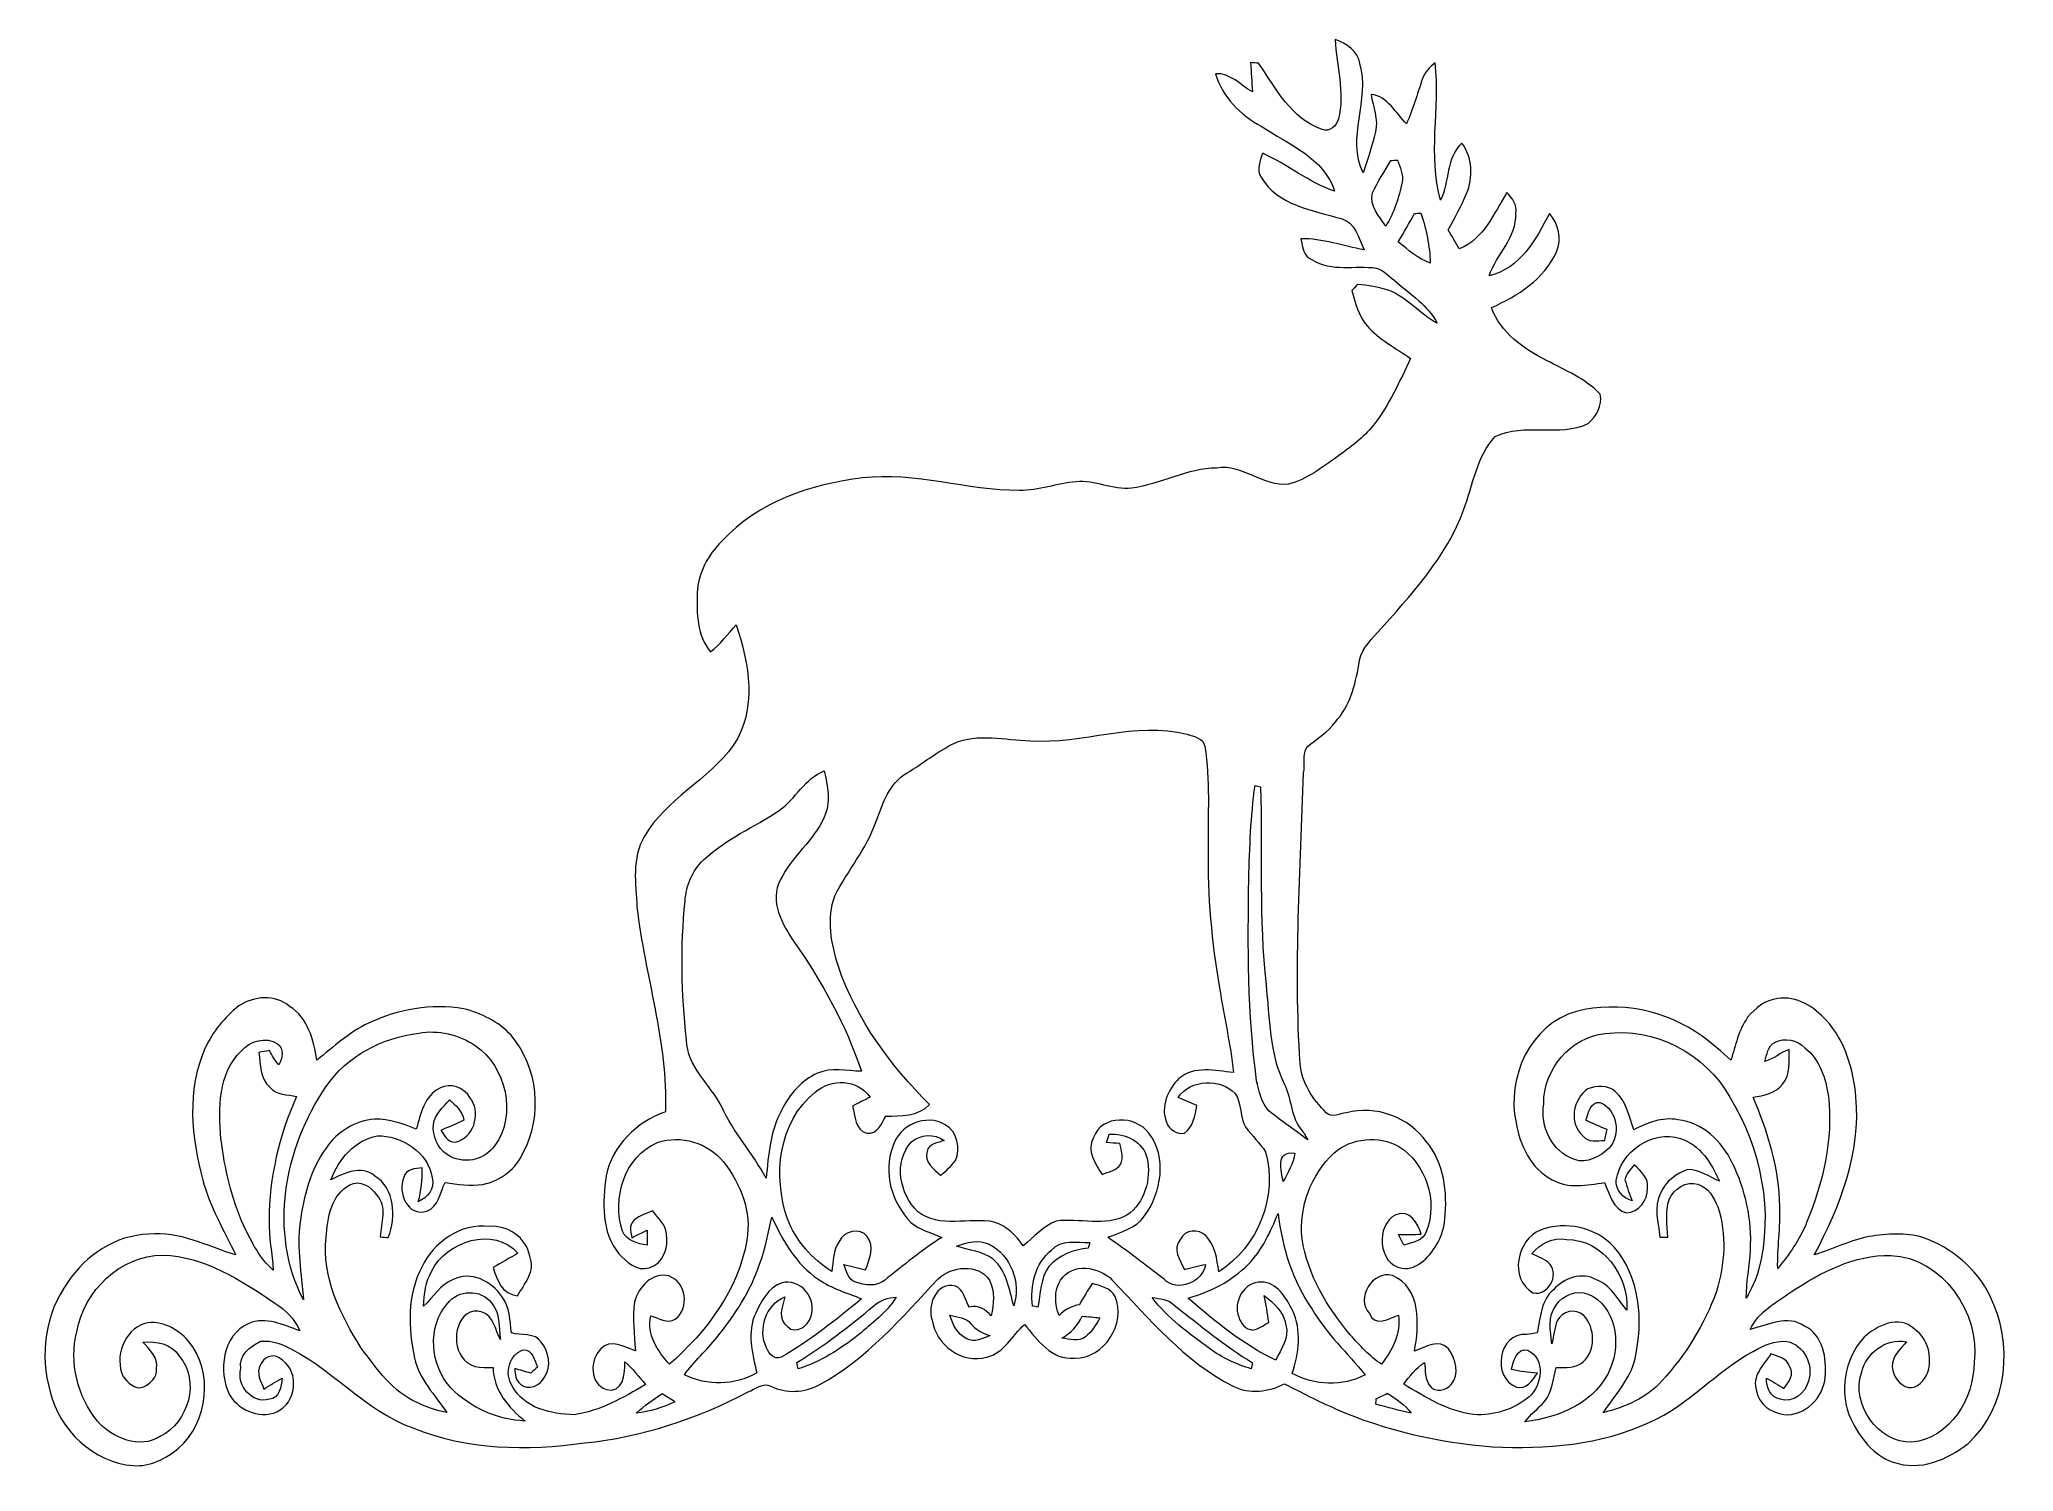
# Model space of a CAD drawing. Header units: centimetres. Extents: x -16.4 to 16.4, y -12 to 11.9.
import ezdxf

# ---------------------------------------------------------------- set-up
doc = ezdxf.new("R2010")
doc.units = ezdxf.units.CM
doc.header["$MEASUREMENT"] = 0
doc.layers.add('Layer 1', color=7, linetype='Continuous')

msp = doc.modelspace()

# ---------------------------------------------------------------- linework, layer by layer
at = {"layer": 'Layer 1', "color": 251, "lineweight": 9}
for points, knots in [([(5.16906, 11.86743), (5.35392, 11.80217), (5.54547, 11.67199), (5.57899, 11.46526), (5.57899, 11.46526), (5.75467, 10.86448), (5.34651, 10.22631), (5.63226, 9.64669), (5.63226, 9.64669), (5.71163, 9.87), (5.77831, 10.09754), (5.8351, 10.32756), (5.8351, 10.32756), (5.89225, 10.53781), (5.79242, 10.7463), (5.76631, 10.95409), (5.76631, 10.95409), (6.04324, 10.91881), (6.17342, 10.64294), (6.35051, 10.46232), (6.35051, 10.46232), (6.46164, 10.70044), (6.52902, 10.95479), (6.6158, 11.20209), (6.6158, 11.20209), (6.65214, 11.3178), (6.73998, 11.40459), (6.83135, 11.47938), (6.83135, 11.47938), (6.91108, 10.71984), (6.71035, 9.93809), (6.91813, 9.19337), (6.91813, 9.19337), (7.06983, 9.49676), (7.00633, 9.90352), (7.27479, 10.14376), (7.27479, 10.14376), (7.45083, 9.90211), (7.46247, 9.57437), (7.35205, 9.30203), (7.35205, 9.30203), (7.26632, 9.09389), (7.15485, 8.89775), (7.04725, 8.70054), (7.04725, 8.70054), (7.10828, 8.59401), (7.16896, 8.48852), (7.23175, 8.38199), (7.23175, 8.38199), (7.64203, 8.54673), (7.80502, 8.97289), (8.02056, 9.32179), (8.02056, 9.32179), (8.10699, 9.22618), (8.19907, 9.11823), (8.17085, 8.9743), (8.17085, 8.9743), (8.19307, 8.57249), (7.8477, 8.29485), (7.72776, 7.93572), (7.72776, 7.93572), (8.23893, 8.05038), (8.51057, 8.54215), (8.72965, 8.97148), (8.72965, 8.97148), (8.88064, 8.80144), (8.94378, 8.54638), (8.84853, 8.33436), (8.84853, 8.33436), (8.64251, 7.87998), (8.20577, 7.59882), (7.7648, 7.40514), (7.7648, 7.40514), (7.91861, 6.98922), (8.29996, 6.71864), (8.68167, 6.52637), (8.68167, 6.52637), (8.99, 6.3581), (9.3329, 6.22722), (9.57525, 5.96334), (9.57525, 5.96334), (9.61512, 5.77637), (9.50752, 5.59539), (9.37558, 5.47686), (9.37558, 5.47686), (8.89651, 5.24368), (8.30631, 5.50367), (7.82971, 5.25743), (7.82971, 5.25743), (7.51785, 4.9297), (7.46035, 4.46051), (7.3083, 4.04952), (7.3083, 4.04952), (7.01762, 3.25013), (6.42707, 2.62042), (5.86897, 1.99883), (5.86897, 1.99883), (5.7328, 1.84184), (5.56876, 1.68238), (5.55888, 1.46049), (5.55888, 1.46049), (5.50067, 1.12288), (5.41001, 0.76834), (5.17047, 0.50975), (5.17047, 0.50975), (5.04453, 0.33936), (4.86038, 0.22964), (4.70198, 0.09488), (4.70198, 0.09488), (4.6152, -0.02753), (4.67059, -0.19898), (4.64166, -0.33762), (4.64166, -0.33762), (4.58945, -1.9477), (4.47973, -3.56131), (4.58204, -5.17138), (4.58204, -5.17138), (4.60779, -5.49417), (4.79723, -5.77252), (5.01948, -5.99547), (5.01948, -5.99547), (5.11085, -6.08755), (5.24597, -6.00676), (5.35427, -5.99477), (5.35427, -5.99477), (5.84428, -5.86106), (6.39285, -6.06744), (6.68565, -6.47913), (6.68565, -6.47913), (6.9834, -6.82979), (7.03525, -7.32121), (6.99045, -7.76218), (6.99045, -7.76218), (6.97246, -8.03312), (6.82923, -8.28465), (6.62991, -8.46421), (6.62991, -8.46421), (6.5336, -8.54429), (6.40519, -8.60391), (6.27784, -8.58204), (6.27784, -8.58204), (5.87709, -8.51819), (5.83334, -7.85884), (6.17589, -7.68986), (6.17589, -7.68986), (6.41542, -7.5925), (6.53431, -7.83838), (6.59957, -8.01336), (6.59957, -8.01336), (6.47257, -8.02324), (6.34487, -8.01689), (6.21787, -8.01724), (6.21787, -8.01724), (6.24785, -8.07757), (6.27925, -8.13789), (6.311, -8.19822), (6.311, -8.19822), (6.44859, -8.15165), (6.63873, -8.12519), (6.68777, -7.95833), (6.68777, -7.95833), (6.87933, -7.46268), (6.67648, -6.83755), (6.22634, -6.55251), (6.22634, -6.55251), (5.88873, -6.37083), (5.43717, -6.40646), (5.14719, -6.66399), (5.14719, -6.66399), (4.76266, -7.02417), (4.56017, -7.56463), (4.61661, -8.08886), (4.61661, -8.08886), (4.70798, -8.69034), (5.03148, -9.22868), (5.41847, -9.68694), (5.41847, -9.68694), (5.57652, -9.86297), (5.7335, -10.04818), (5.936, -10.17518), (5.936, -10.17518), (6.12191, -9.93988), (6.26444, -9.66683), (6.21822, -9.35991), (6.21822, -9.35991), (6.06582, -9.41918), (5.83264, -9.56382), (5.73668, -9.33557), (5.73668, -9.33557), (5.50314, -9.0784), (5.7836, -8.61696), (6.12015, -8.69916), (6.12015, -8.69916), (6.60063, -8.91682), (6.56712, -9.52889), (6.48386, -9.96246), (6.48386, -9.96246), (6.65672, -9.89825), (6.9019, -9.7455), (7.05219, -9.9233), (7.05219, -9.9233), (7.17284, -10.08346), (7.24198, -10.35192), (7.09558, -10.51702), (7.09558, -10.51702), (7.01338, -10.61122), (6.82888, -10.65567), (6.74704, -10.54525), (6.74704, -10.54525), (6.65425, -10.43553), (6.66695, -10.28172), (6.6539, -10.14767), (6.6539, -10.14767), (6.51209, -10.24115), (6.40766, -10.37768), (6.30642, -10.51173), (6.30642, -10.51173), (6.67084, -10.72552), (7.04125, -10.96294), (7.47058, -11.01515), (7.47058, -11.01515), (7.79867, -11.03808), (8.14121, -10.9333), (8.39169, -10.71917), (8.39169, -10.71917), (8.61464, -10.52761), (8.66685, -10.09263), (8.37087, -9.94447), (8.37087, -9.94447), (8.19166, -9.89014), (8.1264, -10.14414), (8.09959, -10.26373), (8.09959, -10.26373), (8.24034, -10.30183), (8.38463, -10.31524), (8.53033, -10.32864), (8.53033, -10.32864), (8.45025, -10.44012), (8.34335, -10.6091), (8.18214, -10.55865), (8.18214, -10.55865), (7.76515, -10.40837), (7.8791, -9.64249), (8.34653, -9.68447), (8.34653, -9.68447), (8.39169, -9.67777), (8.48235, -9.66436), (8.5275, -9.65766), (8.5275, -9.65766), (8.57689, -9.40789), (8.58854, -9.11509), (8.79703, -8.93764), (8.79703, -8.93764), (8.97095, -8.74784), (9.27151, -8.63284), (9.5107, -8.77219), (9.5107, -8.77219), (9.75094, -8.85579), (9.8603, -9.09709), (10.01729, -9.27772), (10.01729, -9.27772), (10.05503, -8.71539), (9.61441, -8.09203), (9.0161, -8.10473), (9.0161, -8.10473), (8.79032, -8.05499), (8.57619, -8.17246), (8.43719, -8.34109), (8.43719, -8.34109), (8.54162, -8.39154), (8.66262, -8.42541), (8.74164, -8.51607), (8.74164, -8.51607), (8.89298, -8.70516), (8.70813, -9.04559), (8.45519, -8.9895), (8.45519, -8.9895), (8.05514, -8.75278), (8.18637, -8.10932), (8.58183, -7.94492), (8.58183, -7.94492), (9.00199, -7.79146), (9.50047, -7.89412), (9.80491, -8.22926), (9.80491, -8.22926), (10.24342, -8.72738), (10.29492, -9.45869), (10.15381, -10.08064), (10.15381, -10.08064), (10.0762, -10.43201), (9.81867, -10.69483), (9.6257, -10.98516), (9.6257, -10.98516), (9.98589, -10.88815), (10.34713, -10.74668), (10.59866, -10.45705), (10.59866, -10.45705), (10.99448, -10.02807), (11.31092, -9.51866), (11.50707, -8.96833), (11.50707, -8.96833), (11.64959, -8.51536), (11.67993, -8.01477), (11.53105, -7.56004), (11.53105, -7.56004), (11.4672, -7.40482), (11.37301, -7.23443), (11.20121, -7.18327), (11.20121, -7.18327), (11.00612, -7.11766), (10.79939, -7.26512), (10.72178, -7.43974), (10.72178, -7.43974), (10.65581, -7.64012), (10.68756, -7.85884), (10.70203, -8.06451), (10.70203, -8.06451), (10.65687, -8.06346), (10.61207, -8.06275), (10.56727, -8.0624), (10.56727, -8.0624), (10.54363, -7.82251), (10.4572, -7.55722), (10.5782, -7.33038), (10.5782, -7.33038), (10.66216, -7.1353), (10.83608, -7.0023), (11.0347, -6.93986), (11.0347, -6.93986), (11.22872, -6.93809), (11.38677, -7.0591), (11.55681, -7.13459), (11.55681, -7.13459), (11.43087, -6.83297), (11.23437, -6.53028), (10.90981, -6.41951), (10.90981, -6.41951), (10.44309, -6.27276), (9.90969, -6.64176), (9.8416, -7.11589), (9.8416, -7.11589), (9.82502, -7.28276), (9.95343, -7.4147), (10.10442, -7.46056), (10.10442, -7.46056), (10.06526, -7.34414), (10.01552, -7.23055), (9.98695, -7.11166), (9.98695, -7.11166), (9.99753, -7.01041), (10.08361, -6.93774), (10.14182, -6.86084), (10.14182, -6.86084), (10.25047, -6.96632), (10.38911, -7.07885), (10.35948, -7.25454), (10.35948, -7.25454), (10.37359, -7.44821), (10.21202, -7.65282), (10.0127, -7.65706), (10.0127, -7.65706), (9.78833, -7.60696), (9.7266, -7.33956), (9.64369, -7.15435), (9.64369, -7.15435), (9.35653, -7.20162), (9.03692, -7.26194), (8.77304, -7.10778), (8.77304, -7.10778), (8.41955, -6.9194), (8.23682, -6.53416), (8.17614, -6.15493), (8.17614, -6.15493), (8.01104, -5.41339), (8.4132, -4.51663), (9.1812, -4.30814), (9.1812, -4.30814), (9.88993, -4.12328), (10.6791, -4.28944), (11.26929, -4.72089), (11.26929, -4.72089), (11.44215, -4.83695), (11.5935, -4.98088), (11.74978, -5.11811), (11.74978, -5.11811), (11.82315, -4.87399), (11.87925, -4.61752), (12.02706, -4.40444), (12.02706, -4.40444), (12.15441, -4.25663), (12.32234, -4.11093), (12.52554, -4.094), (12.52554, -4.094), (12.83951, -4.03756), (13.13161, -4.23264), (13.3334, -4.45419), (13.3334, -4.45419), (13.65478, -4.7985), (13.78389, -5.27228), (13.82799, -5.73018), (13.82799, -5.73018), (13.91583, -6.65658), (13.562, -7.55404), (13.13478, -8.35873), (13.13478, -8.35873), (13.4424, -8.26524), (13.73239, -8.1132), (14.05024, -8.05358), (14.05024, -8.05358), (14.34305, -8.00772), (14.65243, -7.98338), (14.94065, -8.06734), (14.94065, -8.06734), (15.41443, -8.23808), (15.83459, -8.57922), (16.05614, -9.03712), (16.05614, -9.03712), (16.44913, -9.82135), (16.36834, -10.88603), (15.69419, -11.49492), (15.69419, -11.49492), (15.3534, -11.77221), (14.88456, -11.96412), (14.44712, -11.80713), (14.44712, -11.80713), (14.11656, -11.6946), (13.89431, -11.39826), (13.74615, -11.0977), (13.74615, -11.0977), (13.54259, -10.65073), (13.63255, -10.09158), (13.9624, -9.72821), (13.9624, -9.72821), (14.17724, -9.53771), (14.54519, -9.35039), (14.79495, -9.58957), (14.79495, -9.58957), (15.03625, -9.74726), (15.09975, -10.06265), (15.02109, -10.32688), (15.02109, -10.32688), (14.96782, -10.44753), (14.84787, -10.58476), (14.70182, -10.56536), (14.70182, -10.56536), (14.54942, -10.52831), (14.43935, -10.37591), (14.43265, -10.22281), (14.43265, -10.22281), (14.4256, -10.04183), (14.56777, -9.93071), (14.66831, -9.80512), (14.66831, -9.80512), (14.324, -9.74091), (13.99556, -9.98962), (13.92112, -10.32123), (13.92112, -10.32123), (13.74438, -10.85005), (14.19735, -11.48963), (14.75685, -11.47588), (14.75685, -11.47588), (15.39962, -11.4092), (15.79049, -10.74492), (15.79332, -10.14661), (15.79332, -10.14661), (15.90162, -9.32428), (15.26662, -8.40565), (14.4076, -8.3672), (14.4076, -8.3672), (13.79942, -8.3552), (13.24273, -8.64836), (12.75025, -8.97503), (12.75025, -8.97503), (12.50296, -9.15283), (12.20204, -9.30664), (12.07045, -9.59839), (12.07045, -9.59839), (12.36008, -9.52995), (12.69346, -9.34792), (12.97074, -9.54336), (12.97074, -9.54336), (13.28083, -9.68518), (13.34786, -10.08769), (13.31611, -10.39108), (13.31611, -10.39108), (13.29353, -10.73257), (12.97921, -11.05042), (12.62819, -11.01515), (12.62819, -11.01515), (12.42041, -10.98728), (12.20839, -10.84264), (12.17346, -10.62427), (12.17346, -10.62427), (12.09268, -10.37874), (12.28741, -10.18718), (12.41512, -10.00761), (12.41512, -10.00761), (12.53118, -10.04395), (12.68358, -10.07746), (12.72344, -10.21469), (12.72344, -10.21469), (12.81411, -10.34416), (12.70651, -10.47751), (12.63102, -10.57982), (12.63102, -10.57982), (12.53506, -10.52161), (12.4391, -10.4634), (12.33962, -10.41225), (12.33962, -10.41225), (12.33892, -10.55901), (12.39995, -10.73857), (12.56787, -10.75974), (12.56787, -10.75974), (12.78483, -10.82465), (12.98838, -10.66484), (13.03742, -10.45882), (13.03742, -10.45882), (13.13055, -10.19141), (12.96439, -9.85451), (12.68005, -9.79736), (12.68005, -9.79736), (12.47756, -9.78219), (12.28847, -9.86509), (12.11808, -9.96387), (12.11808, -9.96387), (11.50389, -10.29548), (11.04352, -10.86204), (10.39758, -11.14179), (10.39758, -11.14179), (9.58725, -11.52844), (8.6665, -11.59264), (7.78244, -11.55243), (7.78244, -11.55243), (6.88779, -11.47905), (5.99632, -11.28502), (5.174, -10.91849), (5.174, -10.91849), (4.88472, -10.79396), (4.60497, -10.64932), (4.32627, -10.50327), (4.32627, -10.50327), (4.06204, -10.63838), (3.74066, -10.68213), (3.47079, -10.54278), (3.47079, -10.54278), (2.6601, -10.13638), (2.0752, -9.42094), (1.4596, -8.77748), (1.4596, -8.77748), (1.24441, -8.55064), (0.78121, -8.47867), (0.59988, -8.78206), (0.59988, -8.78206), (0.48699, -8.95281), (0.50287, -9.18141), (0.57519, -9.36591), (0.57519, -9.36591), (0.67079, -9.27736), (0.78192, -9.20434), (0.91421, -9.18776), (0.91421, -9.18776), (0.97982, -9.06711), (1.0525, -8.95034), (1.12411, -8.83357), (1.12411, -8.83357), (1.26205, -8.8752), (1.43032, -8.90906), (1.50617, -9.04876), (1.50617, -9.04876), (1.69102, -9.50173), (1.3326, -10.08593), (0.83201, -10.0757), (0.83201, -10.0757), (0.45595, -10.11944), (0.21183, -9.76772), (-0.00125, -9.51584), (-0.00125, -9.51584), (-0.20586, -9.69682), (-0.34133, -9.99844), (-0.62814, -10.05877), (-0.62814, -10.05877), (-1.03948, -10.18153), (-1.47798, -9.85239), (-1.5376, -9.44317), (-1.5376, -9.44317), (-1.6205, -9.19834), (-1.46775, -8.79794), (-1.14848, -8.87802), (-1.14848, -8.87802), (-1.00773, -8.93305), (-0.98938, -9.11015), (-0.91777, -9.22833), (-0.91777, -9.22833), (-0.77066, -9.18282), (-0.65036, -9.26925), (-0.55335, -9.37156), (-0.55335, -9.37156), (-0.51172, -9.17365), (-0.4902, -8.96586), (-0.58404, -8.77748), (-0.58404, -8.77748), (-0.77666, -8.49667), (-1.21022, -8.54782), (-1.43847, -8.75561), (-1.43847, -8.75561), (-2.03854, -9.40119), (-2.6238, -10.09757), (-3.41402, -10.51844), (-3.41402, -10.51844), (-3.6592, -10.65355), (-3.96541, -10.66978), (-4.218, -10.54525), (-4.218, -10.54525), (-4.35065, -10.47081), (-4.47694, -10.59358), (-4.59583, -10.63944), (-4.59583, -10.63944), (-5.44038, -11.08464), (-6.36536, -11.3905), (-7.31716, -11.48787), (-7.31716, -11.48787), (-8.26966, -11.62087), (-9.27156, -11.60817), (-10.17289, -11.23846), (-10.17289, -11.23846), (-10.98957, -10.94636), (-11.54061, -10.21293), (-12.32625, -9.86368), (-12.32625, -9.86368), (-12.44372, -9.80935), (-12.57848, -9.77937), (-12.70795, -9.79595), (-12.70795, -9.79595), (-12.88081, -9.88097), (-13.07273, -10.02913), (-13.03392, -10.25209), (-13.03392, -10.25209), (-13.11047, -10.52549), (-12.85048, -10.84793), (-12.55979, -10.76044), (-12.55979, -10.76044), (-12.38869, -10.74668), (-12.36011, -10.54454), (-12.34883, -10.41084), (-12.34883, -10.41084), (-12.45219, -10.46552), (-12.5492, -10.53078), (-12.64939, -10.59111), (-12.64939, -10.59111), (-12.69984, -10.46623), (-12.78733, -10.32053), (-12.70795, -10.18894), (-12.70795, -10.18894), (-12.66139, -10.07147), (-12.50687, -9.98962), (-12.39575, -10.07394), (-12.39575, -10.07394), (-12.07683, -10.24433), (-12.08071, -10.75233), (-12.38093, -10.93824), (-12.38093, -10.93824), (-12.67303, -11.11886), (-13.05368, -10.96188), (-13.22266, -10.68883), (-13.22266, -10.68883), (-13.4128, -10.29125), (-13.34578, -9.69929), (-12.90163, -9.49926), (-12.90163, -9.49926), (-12.61835, -9.37791), (-12.3206, -9.53136), (-12.05108, -9.62062), (-12.05108, -9.62062), (-12.13786, -9.42694), (-12.29273, -9.27489), (-12.46912, -9.16095), (-12.46912, -9.16095), (-13.03145, -8.78065), (-13.63294, -8.38413), (-14.33638, -8.36226), (-14.33638, -8.36226), (-15.03946, -8.3612), (-15.64377, -8.96339), (-15.7623, -9.63755), (-15.7623, -9.63755), (-15.89389, -10.15084), (-15.74925, -10.71564), (-15.42117, -11.12451), (-15.42117, -11.12451), (-15.17034, -11.40214), (-14.71985, -11.60393), (-14.37306, -11.37745), (-14.37306, -11.37745), (-13.90705, -11.14532), (-13.70279, -10.45352), (-14.05909, -10.04395), (-14.05909, -10.04395), (-14.18468, -9.83228), (-14.44221, -9.79277), (-14.66622, -9.809), (-14.66622, -9.809), (-14.55333, -9.93388), (-14.40552, -10.06053), (-14.43868, -10.2535), (-14.43868, -10.2535), (-14.42175, -10.39496), (-14.54381, -10.50856), (-14.66481, -10.55936), (-14.66481, -10.55936), (-14.80204, -10.60381), (-14.91775, -10.47646), (-14.99325, -10.38015), (-14.99325, -10.38015), (-15.13895, -10.04995), (-14.98337, -9.61462), (-14.62989, -9.49856), (-14.62989, -9.49856), (-14.35825, -9.43894), (-14.08485, -9.59134), (-13.90916, -9.78819), (-13.90916, -9.78819), (-13.47983, -10.30606), (-13.57685, -11.13544), (-14.07003, -11.57748), (-14.07003, -11.57748), (-14.28311, -11.74857), (-14.54416, -11.88616), (-14.82603, -11.86534), (-14.82603, -11.86534), (-15.48784, -11.81242), (-16.05052, -11.27268), (-16.20398, -10.63909), (-16.20398, -10.63909), (-16.38355, -10.02772), (-16.29253, -9.33134), (-15.91223, -8.81311), (-15.91223, -8.81311), (-15.61661, -8.36226), (-15.1146, -8.03241), (-14.56745, -8.01336), (-14.56745, -8.01336), (-14.05415, -7.95762), (-13.5959, -8.21797), (-13.12035, -8.35873), (-13.12035, -8.35873), (-13.31473, -7.94916), (-13.55215, -7.55722), (-13.6668, -7.11448), (-13.6668, -7.11448), (-13.8573, -6.40505), (-13.9395, -5.61447), (-13.63188, -4.92479), (-13.63188, -4.92479), (-13.50417, -4.64786), (-13.30626, -4.4048), (-13.06849, -4.21536), (-13.06849, -4.21536), (-12.81978, -4.0499), (-12.45889, -4.01851), (-12.22324, -4.22417), (-12.22324, -4.22417), (-11.91703, -4.40974), (-11.8246, -4.78827), (-11.76815, -5.11564), (-11.76815, -5.11564), (-11.49334, -4.89798), (-11.23334, -4.65315), (-10.91231, -4.50358), (-10.91231, -4.50358), (-10.42407, -4.27039), (-9.86492, -4.17514), (-9.32905, -4.26192), (-9.32905, -4.26192), (-9.03625, -4.33989), (-8.74873, -4.47712), (-8.53988, -4.70219), (-8.53988, -4.70219), (-8.08868, -5.23382), (-8.00754, -6.04027), (-8.33739, -6.65411), (-8.33739, -6.65411), (-8.4524, -6.92928), (-8.71769, -7.12507), (-9.0059, -7.18645), (-9.0059, -7.18645), (-9.21652, -7.21573), (-9.4303, -7.19174), (-9.63808, -7.15329), (-9.63808, -7.15329), (-9.72098, -7.31768), (-9.74497, -7.56004), (-9.94041, -7.62919), (-9.94041, -7.62919), (-10.26109, -7.73643), (-10.43289, -7.31592), (-10.32494, -7.06968), (-10.32494, -7.06968), (-10.29213, -6.93174), (-10.13303, -6.92081), (-10.01838, -6.90952), (-10.01838, -6.90952), (-10.01097, -7.10073), (-10.03284, -7.29052), (-10.08258, -7.47502), (-10.08258, -7.47502), (-9.93372, -7.40094), (-9.7986, -7.26582), (-9.85328, -7.07603), (-9.85328, -7.07603), (-9.91184, -6.65728), (-10.36375, -6.36554), (-10.76803, -6.37718), (-10.76803, -6.37718), (-11.13774, -6.44879), (-11.4122, -6.7677), (-11.53532, -7.1106), (-11.53532, -7.1106), (-11.3166, -6.99419), (-11.03614, -6.86401), (-10.80966, -7.04252), (-10.80966, -7.04252), (-10.46817, -7.25771), (-10.44982, -7.72585), (-10.58141, -8.0691), (-10.58141, -8.0691), (-10.61457, -8.06663), (-10.68125, -8.06204), (-10.71441, -8.05957), (-10.71441, -8.05957), (-10.70241, -7.82498), (-10.59834, -7.55934), (-10.77579, -7.36108), (-10.77579, -7.36108), (-10.86681, -7.22243), (-11.05695, -7.10284), (-11.22064, -7.1928), (-11.22064, -7.1928), (-11.53391, -7.3579), (-11.59247, -7.74807), (-11.61505, -8.06487), (-11.61505, -8.06487), (-11.68948, -8.73303), (-11.37481, -9.36132), (-11.0312, -9.90989), (-11.0312, -9.90989), (-10.77614, -10.25597), (-10.5105, -10.63697), (-10.1034, -10.81618), (-10.1034, -10.81618), (-9.94676, -10.89379), (-9.77919, -10.94953), (-9.60705, -10.98163), (-9.60705, -10.98163), (-9.8053, -10.69306), (-10.06635, -10.43095), (-10.14643, -10.07958), (-10.14643, -10.07958), (-10.24768, -9.58005), (-10.27344, -9.0283), (-10.02437, -8.56546), (-10.02437, -8.56546), (-9.82999, -8.1453), (-9.37879, -7.82674), (-8.9036, -7.88601), (-8.9036, -7.88601), (-8.5995, -7.85779), (-8.28165, -8.07263), (-8.2305, -8.3806), (-8.2305, -8.3806), (-8.12537, -8.62155), (-8.31764, -8.84451), (-8.4337, -9.03924), (-8.4337, -9.03924), (-8.68841, -9.01384), (-8.77766, -8.77889), (-8.83657, -8.56969), (-8.83657, -8.56969), (-8.70075, -8.48855), (-8.56352, -8.41129), (-8.4277, -8.33086), (-8.4277, -8.33086), (-8.82175, -7.87437), (-9.61974, -8.13013), (-9.85821, -8.62649), (-9.85821, -8.62649), (-9.96193, -8.80535), (-9.98487, -9.01172), (-9.9958, -9.21422), (-9.9958, -9.21422), (-9.83775, -9.05864), (-9.7171, -8.85579), (-9.50298, -8.77007), (-9.50298, -8.77007), (-9.21369, -8.61555), (-8.85738, -8.80076), (-8.69193, -9.05264), (-8.69193, -9.05264), (-8.55682, -9.22586), (-8.56105, -9.45022), (-8.53212, -9.65731), (-8.53212, -9.65731), (-8.37514, -9.70846), (-8.14055, -9.64672), (-8.03753, -9.81006), (-8.03753, -9.81006), (-7.91441, -9.9741), (-7.85339, -10.2154), (-7.98602, -10.39285), (-7.98602, -10.39285), (-8.05235, -10.53396), (-8.25697, -10.62286), (-8.38537, -10.50891), (-8.38537, -10.50891), (-8.46863, -10.45), (-8.46686, -10.34028), (-8.47886, -10.24997), (-8.47886, -10.24997), (-8.39066, -10.27537), (-8.30282, -10.30254), (-8.21392, -10.32688), (-8.21392, -10.32688), (-8.17617, -10.29336), (-8.13807, -10.2602), (-8.09997, -10.22704), (-8.09997, -10.22704), (-8.14583, -10.1265), (-8.18499, -9.92577), (-8.33598, -9.93671), (-8.33598, -9.93671), (-8.57022, -10.00902), (-8.65877, -10.34169), (-8.51907, -10.53643), (-8.51907, -10.53643), (-8.33245, -10.90931), (-7.8749, -11.01091), (-7.49284, -11.01867), (-7.49284, -11.01867), (-7.05928, -10.95729), (-6.67404, -10.73857), (-6.30468, -10.51702), (-6.30468, -10.51702), (-6.41087, -10.38403), (-6.522, -10.25491), (-6.64582, -10.13814), (-6.64582, -10.13814), (-6.64229, -10.32159), (-6.67475, -10.68318), (-6.95909, -10.60028), (-6.95909, -10.60028), (-7.23249, -10.50679), (-7.23743, -10.10181), (-7.04552, -9.92259), (-7.04552, -9.92259), (-6.89418, -9.74726), (-6.64829, -9.89755), (-6.47155, -9.95399), (-6.47155, -9.95399), (-6.49413, -9.68235), (-6.51776, -9.4086), (-6.48742, -9.13731), (-6.48742, -9.13731), (-6.42004, -8.89284), (-6.19356, -8.64166), (-5.91557, -8.70904), (-5.91557, -8.70904), (-5.62241, -8.81452), (-5.56738, -9.24385), (-5.80903, -9.43082), (-5.80903, -9.43082), (-5.94062, -9.51231), (-6.08667, -9.40331), (-6.21755, -9.37367), (-6.21755, -9.37367), (-6.28916, -9.688), (-6.10113, -9.95576), (-5.90569, -10.17801), (-5.90569, -10.17801), (-5.28868, -9.63896), (-4.75599, -8.93764), (-4.61876, -8.11214), (-4.61876, -8.11214), (-4.5348, -7.64471), (-4.7186, -7.17481), (-5.0047, -6.81215), (-5.0047, -6.81215), (-5.26011, -6.49465), (-5.7159, -6.35248), (-6.10395, -6.49112), (-6.10395, -6.49112), (-6.66028, -6.71937), (-6.86207, -7.42951), (-6.68815, -7.96609), (-6.68815, -7.96609), (-6.61725, -8.12625), (-6.43239, -8.16894), (-6.27752, -8.19892), (-6.27752, -8.19892), (-6.27611, -8.11531), (-6.2754, -8.03171), (-6.27752, -7.94845), (-6.27752, -7.94845), (-6.36325, -7.98902), (-6.44826, -8.03135), (-6.53364, -8.07263), (-6.53364, -8.07263), (-6.54422, -7.99255), (-6.57456, -7.90365), (-6.53046, -7.82886), (-6.53046, -7.82886), (-6.45144, -7.71279), (-6.3008, -7.67893), (-6.18227, -7.62354), (-6.18227, -7.62354), (-6.09866, -7.74384), (-5.96813, -7.85179), (-5.95579, -8.00842), (-5.95579, -8.00842), (-5.91486, -8.22714), (-6.01082, -8.51184), (-6.24471, -8.57357), (-6.24471, -8.57357), (-6.45356, -8.63672), (-6.61654, -8.47479), (-6.74566, -8.34003), (-6.74566, -8.34003), (-7.04411, -7.98373), (-7.02012, -7.47679), (-6.95697, -7.04534), (-6.95697, -7.04534), (-6.85749, -6.53804), (-6.44862, -6.14505), (-5.97131, -5.97748), (-5.97131, -5.97748), (-5.93286, -4.81931), (-6.31421, -3.71159), (-6.4458, -2.57247), (-6.4458, -2.57247), (-6.46943, -2.183), (-6.53399, -1.75297), (-6.32444, -1.39913), (-6.32444, -1.39913), (-5.96672, -0.76907), (-5.25976, -0.46215), (-4.84524, 0.11922), (-4.84524, 0.11922), (-4.4392, 0.70766), (-4.58207, 1.49047), (-4.7948, 2.12547), (-4.7948, 2.12547), (-4.93661, 1.97484), (-5.05691, 1.80233), (-5.22342, 1.67674), (-5.22342, 1.67674), (-5.44814, 1.94767), (-5.45414, 2.32197), (-5.4425, 2.65605), (-5.4425, 2.65605), (-5.4298, 2.98519), (-5.26822, 3.29105), (-5.03398, 3.51753), (-5.03398, 3.51753), (-4.43708, 4.17335), (-3.55266, 4.46686), (-2.69506, 4.57057), (-2.69506, 4.57057), (-1.81488, 4.675), (-0.96045, 4.35997), (-0.08415, 4.36244), (-0.08415, 4.36244), (0.23652, 4.35714), (0.53991, 4.48203), (0.85776, 4.50496), (0.85776, 4.50496), (1.17244, 4.54341), (1.46384, 4.36314), (1.78028, 4.39913), (1.78028, 4.39913), (2.26323, 4.46474), (2.70314, 4.73321), (3.19844, 4.73567), (3.19844, 4.73567), (3.62636, 4.80517), (3.96715, 4.41853), (4.39119, 4.46615), (4.39119, 4.46615), (4.69599, 4.54412), (4.94752, 4.74838), (5.20222, 4.92265), (5.20222, 4.92265), (5.41565, 5.0821), (5.6372, 5.23944), (5.80477, 5.4497), (5.80477, 5.4497), (6.06794, 5.78448), (6.23904, 6.17783), (6.42036, 6.55989), (6.42036, 6.55989), (6.1706, 6.72746), (5.90319, 6.87774), (5.69682, 7.09964), (5.69682, 7.09964), (5.55712, 7.2665), (5.4975, 7.48205), (5.44352, 7.68842), (5.44352, 7.68842), (5.47598, 7.723), (5.50843, 7.75757), (5.54124, 7.79214), (5.54124, 7.79214), (5.7134, 7.77591), (5.88379, 7.74663), (6.04995, 7.69689), (6.04995, 7.69689), (6.3618, 7.57695), (6.57065, 7.29649), (6.8638, 7.14374), (6.8638, 7.14374), (6.71387, 7.44007), (6.42036, 7.61963), (6.18047, 7.83377), (6.18047, 7.83377), (6.07499, 7.91279), (5.98257, 8.02145), (5.85345, 8.06202), (5.85345, 8.06202), (5.50067, 8.11493), (5.1038, 7.99428), (4.78559, 8.20207), (4.78559, 8.20207), (4.63672, 8.25604), (4.62155, 8.41797), (4.5958, 8.54814), (4.5958, 8.54814), (4.95704, 8.56261), (5.29712, 8.42608), (5.64919, 8.36823), (5.64919, 8.36823), (5.55676, 8.55732), (5.49714, 8.83389), (5.26466, 8.88716), (5.26466, 8.88716), (4.78665, 9.02616), (4.21268, 9.10589), (3.93646, 9.57508), (3.93646, 9.57508), (3.84897, 9.69926), (3.91811, 9.84707), (3.9608, 9.97266), (3.9608, 9.97266), (4.37566, 9.79345), (4.72703, 9.48547), (5.15812, 9.34295), (5.15812, 9.34295), (4.98385, 9.89717), (4.38272, 10.12294), (3.93857, 10.42316), (3.93857, 10.42316), (3.58579, 10.6059), (3.29264, 10.91317), (3.17692, 11.29734), (3.17692, 11.29734), (3.42422, 11.31145), (3.58967, 11.10578), (3.7897, 10.99642), (3.7897, 10.99642), (3.78194, 11.1587), (3.76889, 11.32027), (3.75936, 11.4822), (3.75936, 11.4822), (3.80381, 11.47902), (3.84861, 11.47585), (3.89377, 11.47267), (3.89377, 11.47267), (4.17705, 11.05498), (4.44128, 10.54734), (4.94787, 10.36954), (4.94787, 10.36954), (5.07169, 10.31768), (5.19093, 10.43092), (5.22233, 10.54451), (5.22233, 10.54451), (5.33204, 10.98196), (5.18388, 11.42716), (5.16906, 11.86743), (5.16906, 11.86743), (5.16906, 11.86743), (5.16906, 11.86743), (5.16906, 11.86743)], [0, 0, 0, 0, 0.0033557, 0.0033557, 0.0033557, 0.0033557, 0.00671141, 0.00671141, 0.00671141, 0.00671141, 0.01006711, 0.01006711, 0.01006711, 0.01006711, 0.01342282, 0.01342282, 0.01342282, 0.01342282, 0.01677852, 0.01677852, 0.01677852, 0.01677852, 0.02013423, 0.02013423, 0.02013423, 0.02013423, 0.02348993, 0.02348993, 0.02348993, 0.02348993, 0.02684564, 0.02684564, 0.02684564, 0.02684564, 0.03020134, 0.03020134, 0.03020134, 0.03020134, 0.03355705, 0.03355705, 0.03355705, 0.03355705, 0.03691275, 0.03691275, 0.03691275, 0.03691275, 0.04026846, 0.04026846, 0.04026846, 0.04026846, 0.04362416, 0.04362416, 0.04362416, 0.04362416, 0.04697987, 0.04697987, 0.04697987, 0.04697987, 0.05033557, 0.05033557, 0.05033557, 0.05033557, 0.05369128, 0.05369128, 0.05369128, 0.05369128, 0.05704698, 0.05704698, 0.05704698, 0.05704698, 0.06040268, 0.06040268, 0.06040268, 0.06040268, 0.06375839, 0.06375839, 0.06375839, 0.06375839, 0.06711409, 0.06711409, 0.06711409, 0.06711409, 0.0704698, 0.0704698, 0.0704698, 0.0704698, 0.0738255, 0.0738255, 0.0738255, 0.0738255, 0.07718121, 0.07718121, 0.07718121, 0.07718121, 0.08053691, 0.08053691, 0.08053691, 0.08053691, 0.08389262, 0.08389262, 0.08389262, 0.08389262, 0.08724832, 0.08724832, 0.08724832, 0.08724832, 0.09060403, 0.09060403, 0.09060403, 0.09060403, 0.09395973, 0.09395973, 0.09395973, 0.09395973, 0.09731544, 0.09731544, 0.09731544, 0.09731544, 0.10067114, 0.10067114, 0.10067114, 0.10067114, 0.10402685, 0.10402685, 0.10402685, 0.10402685, 0.10738255, 0.10738255, 0.10738255, 0.10738255, 0.11073826, 0.11073826, 0.11073826, 0.11073826, 0.11409396, 0.11409396, 0.11409396, 0.11409396, 0.11744966, 0.11744966, 0.11744966, 0.11744966, 0.12080537, 0.12080537, 0.12080537, 0.12080537, 0.12416107, 0.12416107, 0.12416107, 0.12416107, 0.12751678, 0.12751678, 0.12751678, 0.12751678, 0.13087248, 0.13087248, 0.13087248, 0.13087248, 0.13422819, 0.13422819, 0.13422819, 0.13422819, 0.13758389, 0.13758389, 0.13758389, 0.13758389, 0.1409396, 0.1409396, 0.1409396, 0.1409396, 0.1442953, 0.1442953, 0.1442953, 0.1442953, 0.14765101, 0.14765101, 0.14765101, 0.14765101, 0.15100671, 0.15100671, 0.15100671, 0.15100671, 0.15436242, 0.15436242, 0.15436242, 0.15436242, 0.15771812, 0.15771812, 0.15771812, 0.15771812, 0.16107383, 0.16107383, 0.16107383, 0.16107383, 0.16442953, 0.16442953, 0.16442953, 0.16442953, 0.16778523, 0.16778523, 0.16778523, 0.16778523, 0.17114094, 0.17114094, 0.17114094, 0.17114094, 0.17449664, 0.17449664, 0.17449664, 0.17449664, 0.17785235, 0.17785235, 0.17785235, 0.17785235, 0.18120805, 0.18120805, 0.18120805, 0.18120805, 0.18456376, 0.18456376, 0.18456376, 0.18456376, 0.18791946, 0.18791946, 0.18791946, 0.18791946, 0.19127517, 0.19127517, 0.19127517, 0.19127517, 0.19463087, 0.19463087, 0.19463087, 0.19463087, 0.19798658, 0.19798658, 0.19798658, 0.19798658, 0.20134228, 0.20134228, 0.20134228, 0.20134228, 0.20469799, 0.20469799, 0.20469799, 0.20469799, 0.20805369, 0.20805369, 0.20805369, 0.20805369, 0.2114094, 0.2114094, 0.2114094, 0.2114094, 0.2147651, 0.2147651, 0.2147651, 0.2147651, 0.21812081, 0.21812081, 0.21812081, 0.21812081, 0.22147651, 0.22147651, 0.22147651, 0.22147651, 0.22483221, 0.22483221, 0.22483221, 0.22483221, 0.22818792, 0.22818792, 0.22818792, 0.22818792, 0.23154362, 0.23154362, 0.23154362, 0.23154362, 0.23489933, 0.23489933, 0.23489933, 0.23489933, 0.23825503, 0.23825503, 0.23825503, 0.23825503, 0.24161074, 0.24161074, 0.24161074, 0.24161074, 0.24496644, 0.24496644, 0.24496644, 0.24496644, 0.24832215, 0.24832215, 0.24832215, 0.24832215, 0.25167785, 0.25167785, 0.25167785, 0.25167785, 0.25503356, 0.25503356, 0.25503356, 0.25503356, 0.25838926, 0.25838926, 0.25838926, 0.25838926, 0.26174497, 0.26174497, 0.26174497, 0.26174497, 0.26510067, 0.26510067, 0.26510067, 0.26510067, 0.26845638, 0.26845638, 0.26845638, 0.26845638, 0.27181208, 0.27181208, 0.27181208, 0.27181208, 0.27516779, 0.27516779, 0.27516779, 0.27516779, 0.27852349, 0.27852349, 0.27852349, 0.27852349, 0.28187919, 0.28187919, 0.28187919, 0.28187919, 0.2852349, 0.2852349, 0.2852349, 0.2852349, 0.2885906, 0.2885906, 0.2885906, 0.2885906, 0.29194631, 0.29194631, 0.29194631, 0.29194631, 0.29530201, 0.29530201, 0.29530201, 0.29530201, 0.29865772, 0.29865772, 0.29865772, 0.29865772, 0.30201342, 0.30201342, 0.30201342, 0.30201342, 0.30536913, 0.30536913, 0.30536913, 0.30536913, 0.30872483, 0.30872483, 0.30872483, 0.30872483, 0.31208054, 0.31208054, 0.31208054, 0.31208054, 0.31543624, 0.31543624, 0.31543624, 0.31543624, 0.31879195, 0.31879195, 0.31879195, 0.31879195, 0.32214765, 0.32214765, 0.32214765, 0.32214765, 0.32550336, 0.32550336, 0.32550336, 0.32550336, 0.32885906, 0.32885906, 0.32885906, 0.32885906, 0.33221477, 0.33221477, 0.33221477, 0.33221477, 0.33557047, 0.33557047, 0.33557047, 0.33557047, 0.33892617, 0.33892617, 0.33892617, 0.33892617, 0.34228188, 0.34228188, 0.34228188, 0.34228188, 0.34563758, 0.34563758, 0.34563758, 0.34563758, 0.34899329, 0.34899329, 0.34899329, 0.34899329, 0.35234899, 0.35234899, 0.35234899, 0.35234899, 0.3557047, 0.3557047, 0.3557047, 0.3557047, 0.3590604, 0.3590604, 0.3590604, 0.3590604, 0.36241611, 0.36241611, 0.36241611, 0.36241611, 0.36577181, 0.36577181, 0.36577181, 0.36577181, 0.36912752, 0.36912752, 0.36912752, 0.36912752, 0.37248322, 0.37248322, 0.37248322, 0.37248322, 0.37583893, 0.37583893, 0.37583893, 0.37583893, 0.37919463, 0.37919463, 0.37919463, 0.37919463, 0.38255034, 0.38255034, 0.38255034, 0.38255034, 0.38590604, 0.38590604, 0.38590604, 0.38590604, 0.38926174, 0.38926174, 0.38926174, 0.38926174, 0.39261745, 0.39261745, 0.39261745, 0.39261745, 0.39597315, 0.39597315, 0.39597315, 0.39597315, 0.39932886, 0.39932886, 0.39932886, 0.39932886, 0.40268456, 0.40268456, 0.40268456, 0.40268456, 0.40604027, 0.40604027, 0.40604027, 0.40604027, 0.40939597, 0.40939597, 0.40939597, 0.40939597, 0.41275168, 0.41275168, 0.41275168, 0.41275168, 0.41610738, 0.41610738, 0.41610738, 0.41610738, 0.41946309, 0.41946309, 0.41946309, 0.41946309, 0.42281879, 0.42281879, 0.42281879, 0.42281879, 0.4261745, 0.4261745, 0.4261745, 0.4261745, 0.4295302, 0.4295302, 0.4295302, 0.4295302, 0.43288591, 0.43288591, 0.43288591, 0.43288591, 0.43624161, 0.43624161, 0.43624161, 0.43624161, 0.43959732, 0.43959732, 0.43959732, 0.43959732, 0.44295302, 0.44295302, 0.44295302, 0.44295302, 0.44630872, 0.44630872, 0.44630872, 0.44630872, 0.44966443, 0.44966443, 0.44966443, 0.44966443, 0.45302013, 0.45302013, 0.45302013, 0.45302013, 0.45637584, 0.45637584, 0.45637584, 0.45637584, 0.45973154, 0.45973154, 0.45973154, 0.45973154, 0.46308725, 0.46308725, 0.46308725, 0.46308725, 0.46644295, 0.46644295, 0.46644295, 0.46644295, 0.46979866, 0.46979866, 0.46979866, 0.46979866, 0.47315436, 0.47315436, 0.47315436, 0.47315436, 0.47651007, 0.47651007, 0.47651007, 0.47651007, 0.47986577, 0.47986577, 0.47986577, 0.47986577, 0.48322148, 0.48322148, 0.48322148, 0.48322148, 0.48657718, 0.48657718, 0.48657718, 0.48657718, 0.48993289, 0.48993289, 0.48993289, 0.48993289, 0.49328859, 0.49328859, 0.49328859, 0.49328859, 0.4966443, 0.4966443, 0.4966443, 0.4966443, 0.5, 0.5, 0.5, 0.5, 0.5033557, 0.5033557, 0.5033557, 0.5033557, 0.50671141, 0.50671141, 0.50671141, 0.50671141, 0.51006711, 0.51006711, 0.51006711, 0.51006711, 0.51342282, 0.51342282, 0.51342282, 0.51342282, 0.51677852, 0.51677852, 0.51677852, 0.51677852, 0.52013423, 0.52013423, 0.52013423, 0.52013423, 0.52348993, 0.52348993, 0.52348993, 0.52348993, 0.52684564, 0.52684564, 0.52684564, 0.52684564, 0.53020134, 0.53020134, 0.53020134, 0.53020134, 0.53355705, 0.53355705, 0.53355705, 0.53355705, 0.53691275, 0.53691275, 0.53691275, 0.53691275, 0.54026846, 0.54026846, 0.54026846, 0.54026846, 0.54362416, 0.54362416, 0.54362416, 0.54362416, 0.54697987, 0.54697987, 0.54697987, 0.54697987, 0.55033557, 0.55033557, 0.55033557, 0.55033557, 0.55369128, 0.55369128, 0.55369128, 0.55369128, 0.55704698, 0.55704698, 0.55704698, 0.55704698, 0.56040268, 0.56040268, 0.56040268, 0.56040268, 0.56375839, 0.56375839, 0.56375839, 0.56375839, 0.56711409, 0.56711409, 0.56711409, 0.56711409, 0.5704698, 0.5704698, 0.5704698, 0.5704698, 0.5738255, 0.5738255, 0.5738255, 0.5738255, 0.57718121, 0.57718121, 0.57718121, 0.57718121, 0.58053691, 0.58053691, 0.58053691, 0.58053691, 0.58389262, 0.58389262, 0.58389262, 0.58389262, 0.58724832, 0.58724832, 0.58724832, 0.58724832, 0.59060403, 0.59060403, 0.59060403, 0.59060403, 0.59395973, 0.59395973, 0.59395973, 0.59395973, 0.59731544, 0.59731544, 0.59731544, 0.59731544, 0.60067114, 0.60067114, 0.60067114, 0.60067114, 0.60402685, 0.60402685, 0.60402685, 0.60402685, 0.60738255, 0.60738255, 0.60738255, 0.60738255, 0.61073826, 0.61073826, 0.61073826, 0.61073826, 0.61409396, 0.61409396, 0.61409396, 0.61409396, 0.61744966, 0.61744966, 0.61744966, 0.61744966, 0.62080537, 0.62080537, 0.62080537, 0.62080537, 0.62416107, 0.62416107, 0.62416107, 0.62416107, 0.62751678, 0.62751678, 0.62751678, 0.62751678, 0.63087248, 0.63087248, 0.63087248, 0.63087248, 0.63422819, 0.63422819, 0.63422819, 0.63422819, 0.63758389, 0.63758389, 0.63758389, 0.63758389, 0.6409396, 0.6409396, 0.6409396, 0.6409396, 0.6442953, 0.6442953, 0.6442953, 0.6442953, 0.64765101, 0.64765101, 0.64765101, 0.64765101, 0.65100671, 0.65100671, 0.65100671, 0.65100671, 0.65436242, 0.65436242, 0.65436242, 0.65436242, 0.65771812, 0.65771812, 0.65771812, 0.65771812, 0.66107383, 0.66107383, 0.66107383, 0.66107383, 0.66442953, 0.66442953, 0.66442953, 0.66442953, 0.66778523, 0.66778523, 0.66778523, 0.66778523, 0.67114094, 0.67114094, 0.67114094, 0.67114094, 0.67449664, 0.67449664, 0.67449664, 0.67449664, 0.67785235, 0.67785235, 0.67785235, 0.67785235, 0.68120805, 0.68120805, 0.68120805, 0.68120805, 0.68456376, 0.68456376, 0.68456376, 0.68456376, 0.68791946, 0.68791946, 0.68791946, 0.68791946, 0.69127517, 0.69127517, 0.69127517, 0.69127517, 0.69463087, 0.69463087, 0.69463087, 0.69463087, 0.69798658, 0.69798658, 0.69798658, 0.69798658, 0.70134228, 0.70134228, 0.70134228, 0.70134228, 0.70469799, 0.70469799, 0.70469799, 0.70469799, 0.70805369, 0.70805369, 0.70805369, 0.70805369, 0.7114094, 0.7114094, 0.7114094, 0.7114094, 0.7147651, 0.7147651, 0.7147651, 0.7147651, 0.71812081, 0.71812081, 0.71812081, 0.71812081, 0.72147651, 0.72147651, 0.72147651, 0.72147651, 0.72483221, 0.72483221, 0.72483221, 0.72483221, 0.72818792, 0.72818792, 0.72818792, 0.72818792, 0.73154362, 0.73154362, 0.73154362, 0.73154362, 0.73489933, 0.73489933, 0.73489933, 0.73489933, 0.73825503, 0.73825503, 0.73825503, 0.73825503, 0.74161074, 0.74161074, 0.74161074, 0.74161074, 0.74496644, 0.74496644, 0.74496644, 0.74496644, 0.74832215, 0.74832215, 0.74832215, 0.74832215, 0.75167785, 0.75167785, 0.75167785, 0.75167785, 0.75503356, 0.75503356, 0.75503356, 0.75503356, 0.75838926, 0.75838926, 0.75838926, 0.75838926, 0.76174497, 0.76174497, 0.76174497, 0.76174497, 0.76510067, 0.76510067, 0.76510067, 0.76510067, 0.76845638, 0.76845638, 0.76845638, 0.76845638, 0.77181208, 0.77181208, 0.77181208, 0.77181208, 0.77516779, 0.77516779, 0.77516779, 0.77516779, 0.77852349, 0.77852349, 0.77852349, 0.77852349, 0.78187919, 0.78187919, 0.78187919, 0.78187919, 0.7852349, 0.7852349, 0.7852349, 0.7852349, 0.7885906, 0.7885906, 0.7885906, 0.7885906, 0.79194631, 0.79194631, 0.79194631, 0.79194631, 0.79530201, 0.79530201, 0.79530201, 0.79530201, 0.79865772, 0.79865772, 0.79865772, 0.79865772, 0.80201342, 0.80201342, 0.80201342, 0.80201342, 0.80536913, 0.80536913, 0.80536913, 0.80536913, 0.80872483, 0.80872483, 0.80872483, 0.80872483, 0.81208054, 0.81208054, 0.81208054, 0.81208054, 0.81543624, 0.81543624, 0.81543624, 0.81543624, 0.81879195, 0.81879195, 0.81879195, 0.81879195, 0.82214765, 0.82214765, 0.82214765, 0.82214765, 0.82550336, 0.82550336, 0.82550336, 0.82550336, 0.82885906, 0.82885906, 0.82885906, 0.82885906, 0.83221477, 0.83221477, 0.83221477, 0.83221477, 0.83557047, 0.83557047, 0.83557047, 0.83557047, 0.83892617, 0.83892617, 0.83892617, 0.83892617, 0.84228188, 0.84228188, 0.84228188, 0.84228188, 0.84563758, 0.84563758, 0.84563758, 0.84563758, 0.84899329, 0.84899329, 0.84899329, 0.84899329, 0.85234899, 0.85234899, 0.85234899, 0.85234899, 0.8557047, 0.8557047, 0.8557047, 0.8557047, 0.8590604, 0.8590604, 0.8590604, 0.8590604, 0.86241611, 0.86241611, 0.86241611, 0.86241611, 0.86577181, 0.86577181, 0.86577181, 0.86577181, 0.86912752, 0.86912752, 0.86912752, 0.86912752, 0.87248322, 0.87248322, 0.87248322, 0.87248322, 0.87583893, 0.87583893, 0.87583893, 0.87583893, 0.87919463, 0.87919463, 0.87919463, 0.87919463, 0.88255034, 0.88255034, 0.88255034, 0.88255034, 0.88590604, 0.88590604, 0.88590604, 0.88590604, 0.88926174, 0.88926174, 0.88926174, 0.88926174, 0.89261745, 0.89261745, 0.89261745, 0.89261745, 0.89597315, 0.89597315, 0.89597315, 0.89597315, 0.89932886, 0.89932886, 0.89932886, 0.89932886, 0.90268456, 0.90268456, 0.90268456, 0.90268456, 0.90604027, 0.90604027, 0.90604027, 0.90604027, 0.90939597, 0.90939597, 0.90939597, 0.90939597, 0.91275168, 0.91275168, 0.91275168, 0.91275168, 0.91610738, 0.91610738, 0.91610738, 0.91610738, 0.91946309, 0.91946309, 0.91946309, 0.91946309, 0.92281879, 0.92281879, 0.92281879, 0.92281879, 0.9261745, 0.9261745, 0.9261745, 0.9261745, 0.9295302, 0.9295302, 0.9295302, 0.9295302, 0.93288591, 0.93288591, 0.93288591, 0.93288591, 0.93624161, 0.93624161, 0.93624161, 0.93624161, 0.93959732, 0.93959732, 0.93959732, 0.93959732, 0.94295302, 0.94295302, 0.94295302, 0.94295302, 0.94630872, 0.94630872, 0.94630872, 0.94630872, 0.94966443, 0.94966443, 0.94966443, 0.94966443, 0.95302013, 0.95302013, 0.95302013, 0.95302013, 0.95637584, 0.95637584, 0.95637584, 0.95637584, 0.95973154, 0.95973154, 0.95973154, 0.95973154, 0.96308725, 0.96308725, 0.96308725, 0.96308725, 0.96644295, 0.96644295, 0.96644295, 0.96644295, 0.96979866, 0.96979866, 0.96979866, 0.96979866, 0.97315436, 0.97315436, 0.97315436, 0.97315436, 0.97651007, 0.97651007, 0.97651007, 0.97651007, 0.97986577, 0.97986577, 0.97986577, 0.97986577, 0.98322148, 0.98322148, 0.98322148, 0.98322148, 0.98657718, 0.98657718, 0.98657718, 0.98657718, 0.98993289, 0.98993289, 0.98993289, 0.98993289, 0.99328859, 0.99328859, 0.99328859, 0.99328859, 1, 1, 1, 1]), ([(6.09157, 9.85307), (5.99209, 9.67245), (5.87038, 9.50311), (5.78995, 9.31297), (5.78995, 9.31297), (5.72116, 9.09636), (5.9113, 8.92773), (6.00691, 8.76087), (6.00691, 8.76087), (6.15014, 8.98206), (6.22387, 9.23888), (6.28102, 9.49359), (6.28102, 9.49359), (6.305, 9.62129), (6.24115, 9.7423), (6.20411, 9.86083), (6.20411, 9.86083), (6.17589, 9.85907), (6.1198, 9.85519), (6.09157, 9.85307), (6.09157, 9.85307), (6.09157, 9.85307), (6.09157, 9.85307), (6.09157, 9.85307)], [0, 0, 0, 0, 0.14285714, 0.14285714, 0.14285714, 0.14285714, 0.28571429, 0.28571429, 0.28571429, 0.28571429, 0.42857143, 0.42857143, 0.42857143, 0.42857143, 0.57142857, 0.57142857, 0.57142857, 0.57142857, 0.71428571, 0.71428571, 0.71428571, 0.71428571, 1, 1, 1, 1]), ([(6.48386, 8.96936), (6.3999, 8.81061), (6.30853, 8.65645), (6.21716, 8.50193), (6.21716, 8.50193), (6.37838, 8.36294), (6.54384, 8.21653), (6.7488, 8.14633), (6.7488, 8.14633), (6.74033, 8.43067), (6.68177, 8.70972), (6.59287, 8.97924), (6.59287, 8.97924), (6.56571, 8.97677), (6.51103, 8.97183), (6.48386, 8.96936), (6.48386, 8.96936), (6.48386, 8.96936), (6.48386, 8.96936), (6.48386, 8.96936)], [0, 0, 0, 0, 0.16666667, 0.16666667, 0.16666667, 0.16666667, 0.33333333, 0.33333333, 0.33333333, 0.33333333, 0.5, 0.5, 0.5, 0.5, 0.66666667, 0.66666667, 0.66666667, 0.66666667, 1, 1, 1, 1]), ([(0.09188, 0.19754), (-0.32863, 0.20848), (-0.77136, 0.32948), (-1.17459, 0.15274), (-1.17459, 0.15274), (-1.45117, 0.01798), (-1.69, -0.18169), (-1.95388, -0.33868), (-1.95388, -0.33868), (-2.25162, -0.5066), (-2.35957, -0.85762), (-2.47316, -1.15713), (-2.47316, -1.15713), (-2.62733, -1.60304), (-2.94448, -1.96604), (-3.15473, -2.38373), (-3.15473, -2.38373), (-3.2969, -2.7605), (-3.21153, -3.18842), (-3.09652, -3.56166), (-3.09652, -3.56166), (-2.79208, -4.43796), (-2.23504, -5.20842), (-1.57887, -5.85683), (-1.57887, -5.85683), (-1.76867, -6.05051), (-2.05618, -6.05121), (-2.30877, -6.04945), (-2.30877, -6.04945), (-2.3765, -6.1701), (-2.44953, -6.35707), (-2.62027, -6.33343), (-2.62027, -6.33343), (-2.82136, -6.29498), (-2.81642, -6.03287), (-2.86051, -5.88258), (-2.86051, -5.88258), (-2.76421, -5.83143), (-2.66684, -5.78239), (-2.56841, -5.73548), (-2.56841, -5.73548), (-2.77091, -5.42538), (-3.21541, -5.42291), (-3.48317, -5.65187), (-3.48317, -5.65187), (-4.09665, -6.1454), (-4.19049, -7.0531), (-3.94178, -7.75795), (-3.94178, -7.75795), (-3.80913, -8.12943), (-3.52903, -8.42011), (-3.20694, -8.63742), (-3.20694, -8.63742), (-3.17943, -8.46633), (-3.18789, -8.28147), (-3.08241, -8.13472), (-3.08241, -8.13472), (-3.00656, -7.95974), (-2.73634, -7.89271), (-2.61498, -8.05499), (-2.61498, -8.05499), (-2.48551, -8.21691), (-2.58464, -8.43317), (-2.6425, -8.60709), (-2.6425, -8.60709), (-2.7628, -8.57851), (-2.88274, -8.54676), (-3.00374, -8.52066), (-3.00374, -8.52066), (-2.96247, -8.62896), (-2.93389, -8.77324), (-2.80725, -8.81346), (-2.80725, -8.81346), (-2.6559, -8.86602), (-2.46364, -8.89425), (-2.33135, -8.78242), (-2.33135, -8.78242), (-2.01491, -8.54288), (-1.71857, -8.27547), (-1.37708, -8.07051), (-1.37708, -8.07051), (-1.54712, -7.9869), (-1.74256, -7.94739), (-1.88826, -7.8211), (-1.88826, -7.8211), (-2.20435, -7.49689), (-2.35781, -6.98995), (-2.19235, -6.55674), (-2.19235, -6.55674), (-2.09569, -6.20537), (-1.63602, -5.99547), (-1.31888, -6.19514), (-1.31888, -6.19514), (-1.11709, -6.30556), (-1.06135, -6.58849), (-1.14813, -6.78852), (-1.14813, -6.78852), (-1.21586, -6.882), (-1.30688, -6.95644), (-1.39014, -7.03652), (-1.39014, -7.03652), (-1.50691, -6.93915), (-1.6713, -6.81215), (-1.62015, -6.63859), (-1.62015, -6.63859), (-1.59933, -6.50347), (-1.43988, -6.49395), (-1.33722, -6.45373), (-1.33722, -6.45373), (-1.50091, -6.34014), (-1.72775, -6.34613), (-1.8805, -6.47984), (-1.8805, -6.47984), (-2.18565, -6.80757), (-2.07558, -7.35014), (-1.77608, -7.64012), (-1.77608, -7.64012), (-1.40954, -7.92517), (-0.91883, -7.73008), (-0.50466, -7.81263), (-0.50466, -7.81263), (-0.29723, -7.87296), (-0.1413, -8.03594), (-0.02277, -8.20915), (-0.02277, -8.20915), (0.15291, -8.06346), (0.31272, -7.88424), (0.52651, -7.79534), (0.52651, -7.79534), (0.91139, -7.74419), (1.33895, -7.89694), (1.70231, -7.69798), (1.70231, -7.69798), (1.999, -7.50219), (2.11154, -7.08803), (2.03992, -6.75394), (2.03992, -6.75394), (1.97889, -6.47701), (1.67409, -6.32991), (1.40704, -6.35248), (1.40704, -6.35248), (1.39187, -6.39799), (1.37741, -6.44421), (1.36224, -6.49007), (1.36224, -6.49007), (1.43597, -6.49395), (1.51005, -6.49959), (1.58378, -6.50594), (1.58378, -6.50594), (1.60989, -6.61812), (1.65504, -6.7423), (1.59824, -6.85307), (1.59824, -6.85307), (1.53474, -6.95891), (1.39152, -6.97373), (1.29239, -7.02064), (1.29239, -7.02064), (1.17632, -6.84179), (1.0278, -6.62553), (1.1481, -6.40364), (1.1481, -6.40364), (1.28533, -6.02264), (1.84836, -6.03675), (2.06955, -6.33379), (2.06955, -6.33379), (2.37647, -6.73278), (2.27699, -7.32333), (1.99653, -7.71033), (1.99653, -7.71033), (1.85542, -7.91353), (1.60283, -7.98338), (1.38376, -8.06346), (1.38376, -8.06346), (1.70267, -8.28782), (2.01099, -8.52595), (2.32003, -8.76372), (2.32003, -8.76372), (2.54087, -8.98985), (2.9642, -8.81593), (3.01006, -8.51748), (3.01006, -8.51748), (2.89153, -8.54112), (2.77511, -8.57322), (2.65834, -8.60356), (2.65834, -8.60356), (2.5899, -8.44516), (2.44809, -8.26066), (2.5959, -8.09873), (2.5959, -8.09873), (2.66751, -7.93504), (2.89364, -7.92446), (3.01394, -8.03664), (3.01394, -8.03664), (3.16705, -8.19928), (3.20374, -8.42646), (3.22949, -8.63848), (3.22949, -8.63848), (3.88213, -8.22926), (4.21938, -7.38542), (4.00983, -6.64211), (4.00983, -6.64211), (3.91176, -6.49924), (3.78617, -6.37753), (3.68175, -6.24065), (3.68175, -6.24065), (3.57486, -6.07097), (3.61754, -5.84096), (3.50395, -5.6755), (3.50395, -5.6755), (3.24995, -5.41092), (2.76629, -5.43491), (2.55286, -5.73936), (2.55286, -5.73936), (2.65799, -5.78063), (2.7617, -5.82614), (2.86366, -5.87553), (2.86366, -5.87553), (2.83755, -6.0438), (2.80792, -6.22654), (2.65975, -6.33484), (2.65975, -6.33484), (2.52993, -6.35531), (2.40293, -6.26923), (2.35954, -6.14858), (2.35954, -6.14858), (2.25688, -5.89528), (2.38353, -5.60389), (2.56909, -5.42609), (2.56909, -5.42609), (2.82062, -5.20278), (3.17093, -5.29521), (3.47396, -5.32449), (3.47396, -5.32449), (3.42987, -4.85036), (3.31204, -4.38751), (3.24395, -3.91691), (3.24395, -3.91691), (3.1106, -3.15526), (3.04146, -2.38197), (3.05451, -1.60833), (3.05451, -1.60833), (3.04357, -1.03753), (3.09332, -0.46004), (2.99736, 0.10547), (2.99736, 0.10547), (2.97725, 0.24129), (2.81497, 0.26669), (2.70773, 0.30549), (2.70773, 0.30549), (1.83813, 0.53162), (0.96677, 0.13581), (0.09188, 0.19754), (0.09188, 0.19754), (0.09188, 0.19754), (0.09188, 0.19754), (0.09188, 0.19754)], [0, 0, 0, 0, 0.01538462, 0.01538462, 0.01538462, 0.01538462, 0.03076923, 0.03076923, 0.03076923, 0.03076923, 0.04615385, 0.04615385, 0.04615385, 0.04615385, 0.06153846, 0.06153846, 0.06153846, 0.06153846, 0.07692308, 0.07692308, 0.07692308, 0.07692308, 0.09230769, 0.09230769, 0.09230769, 0.09230769, 0.10769231, 0.10769231, 0.10769231, 0.10769231, 0.12307692, 0.12307692, 0.12307692, 0.12307692, 0.13846154, 0.13846154, 0.13846154, 0.13846154, 0.15384615, 0.15384615, 0.15384615, 0.15384615, 0.16923077, 0.16923077, 0.16923077, 0.16923077, 0.18461538, 0.18461538, 0.18461538, 0.18461538, 0.2, 0.2, 0.2, 0.2, 0.21538462, 0.21538462, 0.21538462, 0.21538462, 0.23076923, 0.23076923, 0.23076923, 0.23076923, 0.24615385, 0.24615385, 0.24615385, 0.24615385, 0.26153846, 0.26153846, 0.26153846, 0.26153846, 0.27692308, 0.27692308, 0.27692308, 0.27692308, 0.29230769, 0.29230769, 0.29230769, 0.29230769, 0.30769231, 0.30769231, 0.30769231, 0.30769231, 0.32307692, 0.32307692, 0.32307692, 0.32307692, 0.33846154, 0.33846154, 0.33846154, 0.33846154, 0.35384615, 0.35384615, 0.35384615, 0.35384615, 0.36923077, 0.36923077, 0.36923077, 0.36923077, 0.38461538, 0.38461538, 0.38461538, 0.38461538, 0.4, 0.4, 0.4, 0.4, 0.41538462, 0.41538462, 0.41538462, 0.41538462, 0.43076923, 0.43076923, 0.43076923, 0.43076923, 0.44615385, 0.44615385, 0.44615385, 0.44615385, 0.46153846, 0.46153846, 0.46153846, 0.46153846, 0.47692308, 0.47692308, 0.47692308, 0.47692308, 0.49230769, 0.49230769, 0.49230769, 0.49230769, 0.50769231, 0.50769231, 0.50769231, 0.50769231, 0.52307692, 0.52307692, 0.52307692, 0.52307692, 0.53846154, 0.53846154, 0.53846154, 0.53846154, 0.55384615, 0.55384615, 0.55384615, 0.55384615, 0.56923077, 0.56923077, 0.56923077, 0.56923077, 0.58461538, 0.58461538, 0.58461538, 0.58461538, 0.6, 0.6, 0.6, 0.6, 0.61538462, 0.61538462, 0.61538462, 0.61538462, 0.63076923, 0.63076923, 0.63076923, 0.63076923, 0.64615385, 0.64615385, 0.64615385, 0.64615385, 0.66153846, 0.66153846, 0.66153846, 0.66153846, 0.67692308, 0.67692308, 0.67692308, 0.67692308, 0.69230769, 0.69230769, 0.69230769, 0.69230769, 0.70769231, 0.70769231, 0.70769231, 0.70769231, 0.72307692, 0.72307692, 0.72307692, 0.72307692, 0.73846154, 0.73846154, 0.73846154, 0.73846154, 0.75384615, 0.75384615, 0.75384615, 0.75384615, 0.76923077, 0.76923077, 0.76923077, 0.76923077, 0.78461538, 0.78461538, 0.78461538, 0.78461538, 0.8, 0.8, 0.8, 0.8, 0.81538462, 0.81538462, 0.81538462, 0.81538462, 0.83076923, 0.83076923, 0.83076923, 0.83076923, 0.84615385, 0.84615385, 0.84615385, 0.84615385, 0.86153846, 0.86153846, 0.86153846, 0.86153846, 0.87692308, 0.87692308, 0.87692308, 0.87692308, 0.89230769, 0.89230769, 0.89230769, 0.89230769, 0.90769231, 0.90769231, 0.90769231, 0.90769231, 0.92307692, 0.92307692, 0.92307692, 0.92307692, 0.93846154, 0.93846154, 0.93846154, 0.93846154, 0.95384615, 0.95384615, 0.95384615, 0.95384615, 0.96923077, 0.96923077, 0.96923077, 0.96923077, 1, 1, 1, 1]), ([(-4.08077, -0.96204), (-4.49529, -1.2432), (-4.97083, -1.43864), (-5.33984, -1.78507), (-5.33984, -1.78507), (-5.52751, -1.95934), (-5.62594, -2.21299), (-5.64711, -2.46522), (-5.64711, -2.46522), (-5.72295, -3.23534), (-5.70602, -4.01357), (-5.62347, -4.78227), (-5.62347, -4.78227), (-5.60936, -5.2243), (-5.23189, -5.51852), (-5.03927, -5.88541), (-5.03927, -5.88541), (-4.84806, -6.31721), (-4.51998, -6.6654), (-4.2995, -7.08097), (-4.2995, -7.08097), (-4.25293, -6.6975), (-4.23529, -6.28934), (-4.03703, -5.94644), (-4.03703, -5.94644), (-3.90932, -5.68856), (-3.71177, -5.45184), (-3.4426, -5.33613), (-3.4426, -5.33613), (-3.21294, -5.23418), (-2.95612, -5.29803), (-2.71376, -5.30332), (-2.71376, -5.30332), (-2.96811, -4.53638), (-3.36287, -3.8213), (-3.82466, -3.1609), (-3.82466, -3.1609), (-4.02891, -2.86175), (-4.25152, -2.47616), (-4.05784, -2.11351), (-4.05784, -2.11351), (-3.87616, -1.72863), (-3.50328, -1.46792), (-3.33288, -1.07493), (-3.33288, -1.07493), (-3.21788, -0.83433), (-3.27538, -0.55529), (-3.33112, -0.30517), (-3.33112, -0.30517), (-3.65532, -0.42793), (-3.80561, -0.77189), (-4.08077, -0.96204), (-4.08077, -0.96204), (-4.08077, -0.96204), (-4.08077, -0.96204), (-4.08077, -0.96204)], [0, 0, 0, 0, 0.06666667, 0.06666667, 0.06666667, 0.06666667, 0.13333333, 0.13333333, 0.13333333, 0.13333333, 0.2, 0.2, 0.2, 0.2, 0.26666667, 0.26666667, 0.26666667, 0.26666667, 0.33333333, 0.33333333, 0.33333333, 0.33333333, 0.4, 0.4, 0.4, 0.4, 0.46666667, 0.46666667, 0.46666667, 0.46666667, 0.53333333, 0.53333333, 0.53333333, 0.53333333, 0.6, 0.6, 0.6, 0.6, 0.66666667, 0.66666667, 0.66666667, 0.66666667, 0.73333333, 0.73333333, 0.73333333, 0.73333333, 0.8, 0.8, 0.8, 0.8, 0.86666667, 0.86666667, 0.86666667, 0.86666667, 1, 1, 1, 1]), ([(3.83344, -0.54682), (3.76148, -1.06188), (3.7449, -1.58222), (3.73008, -2.10186), (3.73008, -2.10186), (3.71174, -3.22193), (3.71032, -4.34694), (3.85955, -5.4596), (3.85955, -5.4596), (3.90329, -5.63211), (3.93293, -5.82861), (4.06557, -5.95984), (4.06557, -5.95984), (4.27018, -6.13482), (4.49772, -6.28052), (4.71045, -6.44562), (4.71045, -6.44562), (4.68364, -6.39199), (4.6533, -6.34014), (4.61661, -6.29286), (4.61661, -6.29286), (4.42787, -6.07908), (4.44622, -5.76934), (4.32345, -5.52169), (4.32345, -5.52169), (4.06381, -5.00805), (4.07792, -4.41785), (4.01654, -3.86011), (4.01654, -3.86011), (3.89659, -2.7665), (3.95656, -1.66513), (3.92622, -0.56799), (3.92622, -0.56799), (3.90329, -0.56269), (3.85673, -0.55211), (3.83344, -0.54682), (3.83344, -0.54682), (3.83344, -0.54682), (3.83344, -0.54682), (3.83344, -0.54682)], [0, 0, 0, 0, 0.09090909, 0.09090909, 0.09090909, 0.09090909, 0.18181818, 0.18181818, 0.18181818, 0.18181818, 0.27272727, 0.27272727, 0.27272727, 0.27272727, 0.36363636, 0.36363636, 0.36363636, 0.36363636, 0.45454545, 0.45454545, 0.45454545, 0.45454545, 0.54545455, 0.54545455, 0.54545455, 0.54545455, 0.63636364, 0.63636364, 0.63636364, 0.63636364, 0.72727273, 0.72727273, 0.72727273, 0.72727273, 0.81818182, 0.81818182, 0.81818182, 0.81818182, 1, 1, 1, 1]), ([(9.65287, -4.67608), (9.0789, -4.73711), (8.62558, -5.27298), (8.63545, -5.84342), (8.63545, -5.84342), (8.57195, -6.2209), (8.77515, -6.64494), (9.14628, -6.7737), (9.14628, -6.7737), (9.35794, -6.84179), (9.5742, -6.72572), (9.72413, -6.58355), (9.72413, -6.58355), (9.92415, -6.36695), (9.85783, -5.93162), (9.5749, -5.82332), (9.5749, -5.82332), (9.4091, -5.79933), (9.37594, -6.00711), (9.33572, -6.11789), (9.33572, -6.11789), (9.45178, -6.17539), (9.57102, -6.22654), (9.69202, -6.27346), (9.69202, -6.27346), (9.67756, -6.33343), (9.6631, -6.39376), (9.65004, -6.45479), (9.65004, -6.45479), (9.52798, -6.45832), (9.37664, -6.49324), (9.2888, -6.38212), (9.2888, -6.38212), (9.04503, -6.17609), (9.11982, -5.76088), (9.371, -5.59542), (9.371, -5.59542), (9.51317, -5.53898), (9.7012, -5.52839), (9.8222, -5.63776), (9.8222, -5.63776), (10.01129, -5.79792), (10.05468, -6.05615), (10.13264, -6.2784), (10.13264, -6.2784), (10.35525, -6.1581), (10.60748, -6.06144), (10.86536, -6.10942), (10.86536, -6.10942), (11.27529, -6.14646), (11.6009, -6.47102), (11.77235, -6.82626), (11.77235, -6.82626), (11.98931, -7.27394), (12.10502, -7.77524), (12.07257, -8.27406), (12.07257, -8.27406), (12.06728, -8.54464), (11.99637, -8.80923), (12.00519, -9.08087), (12.00519, -9.08087), (12.08985, -8.93376), (12.159, -8.77713), (12.2098, -8.6152), (12.2098, -8.6152), (12.4645, -7.644), (12.2479, -6.58602), (11.73355, -5.73653), (11.73355, -5.73653), (11.33279, -5.01616), (10.47343, -4.56143), (9.65287, -4.67608), (9.65287, -4.67608), (9.65287, -4.67608), (9.65287, -4.67608), (9.65287, -4.67608)], [0, 0, 0, 0, 0.05, 0.05, 0.05, 0.05, 0.1, 0.1, 0.1, 0.1, 0.15, 0.15, 0.15, 0.15, 0.2, 0.2, 0.2, 0.2, 0.25, 0.25, 0.25, 0.25, 0.3, 0.3, 0.3, 0.3, 0.35, 0.35, 0.35, 0.35, 0.4, 0.4, 0.4, 0.4, 0.45, 0.45, 0.45, 0.45, 0.5, 0.5, 0.5, 0.5, 0.55, 0.55, 0.55, 0.55, 0.6, 0.6, 0.6, 0.6, 0.65, 0.65, 0.65, 0.65, 0.7, 0.7, 0.7, 0.7, 0.75, 0.75, 0.75, 0.75, 0.8, 0.8, 0.8, 0.8, 0.85, 0.85, 0.85, 0.85, 0.9, 0.9, 0.9, 0.9, 1, 1, 1, 1]), ([(-13.02616, -4.96466), (-13.4128, -5.33825), (-13.41069, -5.9295), (-13.36518, -6.42586), (-13.36518, -6.42586), (-13.30485, -6.92257), (-13.19055, -7.41858), (-12.98418, -7.87648), (-12.98418, -7.87648), (-12.85506, -8.14071), (-12.72242, -8.41694), (-12.49664, -8.61379), (-12.49664, -8.61379), (-12.50793, -8.33545), (-12.57566, -8.06134), (-12.56437, -7.78194), (-12.56437, -7.78194), (-12.56437, -7.07144), (-12.39645, -6.36801), (-12.10682, -5.72066), (-12.10682, -5.72066), (-12.25851, -5.68679), (-12.44302, -5.70584), (-12.5485, -5.57108), (-12.5485, -5.57108), (-12.72277, -5.42891), (-12.70372, -5.18832), (-12.73688, -4.99006), (-12.73688, -4.99006), (-12.67726, -4.97983), (-12.61764, -4.96889), (-12.55802, -4.95831), (-12.55802, -4.95831), (-12.51287, -5.04156), (-12.46877, -5.12729), (-12.40033, -5.19502), (-12.40033, -5.19502), (-12.34106, -5.08954), (-12.3139, -4.92902), (-12.42291, -4.84577), (-12.42291, -4.84577), (-12.61411, -4.71983), (-12.88434, -4.79709), (-13.02616, -4.96466), (-13.02616, -4.96466), (-13.02616, -4.96466), (-13.02616, -4.96466), (-13.02616, -4.96466)], [0, 0, 0, 0, 0.07692308, 0.07692308, 0.07692308, 0.07692308, 0.15384615, 0.15384615, 0.15384615, 0.15384615, 0.23076923, 0.23076923, 0.23076923, 0.23076923, 0.30769231, 0.30769231, 0.30769231, 0.30769231, 0.38461538, 0.38461538, 0.38461538, 0.38461538, 0.46153846, 0.46153846, 0.46153846, 0.46153846, 0.53846154, 0.53846154, 0.53846154, 0.53846154, 0.61538462, 0.61538462, 0.61538462, 0.61538462, 0.69230769, 0.69230769, 0.69230769, 0.69230769, 0.76923077, 0.76923077, 0.76923077, 0.76923077, 0.84615385, 0.84615385, 0.84615385, 0.84615385, 1, 1, 1, 1]), ([(-10.07306, -4.66691), (-10.67772, -4.74452), (-11.27462, -5.04438), (-11.61893, -5.5605), (-11.61893, -5.5605), (-12.31143, -6.57897), (-12.57601, -7.97879), (-11.99428, -9.10733), (-11.99428, -9.10733), (-12.02498, -8.67764), (-12.10682, -8.24761), (-12.05038, -7.81616), (-12.05038, -7.81616), (-11.98688, -7.38436), (-11.88422, -6.93951), (-11.61716, -6.58355), (-11.61716, -6.58355), (-11.43619, -6.31121), (-11.13174, -6.12318), (-10.80401, -6.09954), (-10.80401, -6.09954), (-10.56412, -6.09566), (-10.33482, -6.17504), (-10.11715, -6.26817), (-10.11715, -6.26817), (-10.04625, -6.01629), (-9.9838, -5.71254), (-9.72663, -5.58307), (-9.72663, -5.58307), (-9.55024, -5.48888), (-9.32341, -5.5732), (-9.22393, -5.73971), (-9.22393, -5.73971), (-9.04507, -5.97184), (-9.1329, -6.35178), (-9.40984, -6.46361), (-9.40984, -6.46361), (-9.56647, -6.53557), (-9.63492, -6.38), (-9.71005, -6.28757), (-9.71005, -6.28757), (-9.57952, -6.2336), (-9.4497, -6.17856), (-9.32376, -6.11436), (-9.32376, -6.11436), (-9.35692, -5.97113), (-9.45287, -5.86459), (-9.56576, -5.78028), (-9.56576, -5.78028), (-9.66913, -5.9041), (-9.81165, -6.01911), (-9.8314, -6.1895), (-9.8314, -6.1895), (-9.84763, -6.37647), (-9.7672, -6.58179), (-9.60527, -6.68586), (-9.60527, -6.68586), (-9.36045, -6.86542), (-8.97592, -6.79134), (-8.80941, -6.53769), (-8.80941, -6.53769), (-8.43758, -6.0244), (-8.62138, -5.22254), (-9.13643, -4.87399), (-9.13643, -4.87399), (-9.40702, -4.69196), (-9.75063, -4.61047), (-10.07306, -4.66691), (-10.07306, -4.66691), (-10.07306, -4.66691), (-10.07306, -4.66691), (-10.07306, -4.66691)], [0, 0, 0, 0, 0.05263158, 0.05263158, 0.05263158, 0.05263158, 0.10526316, 0.10526316, 0.10526316, 0.10526316, 0.15789474, 0.15789474, 0.15789474, 0.15789474, 0.21052632, 0.21052632, 0.21052632, 0.21052632, 0.26315789, 0.26315789, 0.26315789, 0.26315789, 0.31578947, 0.31578947, 0.31578947, 0.31578947, 0.36842105, 0.36842105, 0.36842105, 0.36842105, 0.42105263, 0.42105263, 0.42105263, 0.42105263, 0.47368421, 0.47368421, 0.47368421, 0.47368421, 0.52631579, 0.52631579, 0.52631579, 0.52631579, 0.57894737, 0.57894737, 0.57894737, 0.57894737, 0.63157895, 0.63157895, 0.63157895, 0.63157895, 0.68421053, 0.68421053, 0.68421053, 0.68421053, 0.73684211, 0.73684211, 0.73684211, 0.73684211, 0.78947368, 0.78947368, 0.78947368, 0.78947368, 0.84210526, 0.84210526, 0.84210526, 0.84210526, 0.89473684, 0.89473684, 0.89473684, 0.89473684, 1, 1, 1, 1]), ([(12.47826, -4.82213), (12.36255, -4.88316), (12.34668, -5.02569), (12.3121, -5.13787), (12.3121, -5.13787), (12.46027, -5.10118), (12.57316, -4.99182), (12.71498, -4.93961), (12.71498, -4.93961), (12.71286, -5.1354), (12.74532, -5.35694), (12.6095, -5.51816), (12.6095, -5.51816), (12.49167, -5.66845), (12.29411, -5.70584), (12.11772, -5.73512), (12.11772, -5.73512), (12.36185, -6.31227), (12.55552, -6.92363), (12.56152, -7.55616), (12.56152, -7.55616), (12.57598, -7.89977), (12.51919, -8.24161), (12.52659, -8.58557), (12.52659, -8.58557), (12.71815, -8.35167), (12.89666, -8.10261), (13.00849, -7.82004), (13.00849, -7.82004), (13.28189, -7.15999), (13.44911, -6.44033), (13.37185, -5.72348), (13.37185, -5.72348), (13.32422, -5.42362), (13.22721, -5.10824), (12.97956, -4.91315), (12.97956, -4.91315), (12.85397, -4.78298), (12.64125, -4.73464), (12.47826, -4.82213), (12.47826, -4.82213), (12.47826, -4.82213), (12.47826, -4.82213), (12.47826, -4.82213)], [0, 0, 0, 0, 0.08333333, 0.08333333, 0.08333333, 0.08333333, 0.16666667, 0.16666667, 0.16666667, 0.16666667, 0.25, 0.25, 0.25, 0.25, 0.33333333, 0.33333333, 0.33333333, 0.33333333, 0.41666667, 0.41666667, 0.41666667, 0.41666667, 0.5, 0.5, 0.5, 0.5, 0.58333333, 0.58333333, 0.58333333, 0.58333333, 0.66666667, 0.66666667, 0.66666667, 0.66666667, 0.75, 0.75, 0.75, 0.75, 0.83333333, 0.83333333, 0.83333333, 0.83333333, 1, 1, 1, 1]), ([(4.30017, -7.14024), (4.3873, -6.99277), (4.46668, -6.8372), (4.49631, -6.66681), (4.49631, -6.66681), (4.16188, -6.62483), (4.27512, -6.9575), (4.30017, -7.14024), (4.30017, -7.14024), (4.30017, -7.14024), (4.30017, -7.14024), (4.30017, -7.14024)], [0, 0, 0, 0, 0.25, 0.25, 0.25, 0.25, 0.5, 0.5, 0.5, 0.5, 1, 1, 1, 1]), ([(-4.20178, -7.72867), (-4.27057, -7.98902), (-4.30726, -8.25854), (-4.40568, -8.51078), (-4.40568, -8.51078), (-4.55491, -8.96269), (-4.82196, -9.3645), (-5.11688, -9.73351), (-5.11688, -9.73351), (-5.28657, -9.9487), (-5.49929, -10.12756), (-5.65593, -10.35298), (-5.65593, -10.35298), (-5.27387, -10.54278), (-4.82302, -10.53396), (-4.45366, -10.323), (-4.45366, -10.323), (-4.5288, -9.99809), (-4.62123, -9.64249), (-4.47059, -9.32711), (-4.47059, -9.32711), (-4.37887, -9.13167), (-4.26175, -8.90377), (-4.04655, -8.82863), (-4.04655, -8.82863), (-3.73152, -8.72703), (-3.43801, -9.09639), (-3.55619, -9.39025), (-3.55619, -9.39025), (-3.5957, -9.54442), (-3.80102, -9.68906), (-3.93931, -9.55606), (-3.93931, -9.55606), (-4.11358, -9.43964), (-4.03174, -9.21916), (-3.98482, -9.05864), (-3.98482, -9.05864), (-4.30655, -9.18599), (-4.43637, -9.59945), (-4.29244, -9.90531), (-4.29244, -9.90531), (-4.25399, -9.99774), (-4.16332, -10.11698), (-4.04938, -10.06018), (-4.04938, -10.06018), (-3.56607, -9.79066), (-3.13603, -9.43823), (-2.70917, -9.08898), (-2.70917, -9.08898), (-2.95365, -8.9902), (-3.21153, -8.91753), (-3.42955, -8.76407), (-3.42955, -8.76407), (-3.79926, -8.51678), (-4.02221, -8.12343), (-4.20178, -7.72867), (-4.20178, -7.72867), (-4.20178, -7.72867), (-4.20178, -7.72867), (-4.20178, -7.72867)], [0, 0, 0, 0, 0.0625, 0.0625, 0.0625, 0.0625, 0.125, 0.125, 0.125, 0.125, 0.1875, 0.1875, 0.1875, 0.1875, 0.25, 0.25, 0.25, 0.25, 0.3125, 0.3125, 0.3125, 0.3125, 0.375, 0.375, 0.375, 0.375, 0.4375, 0.4375, 0.4375, 0.4375, 0.5, 0.5, 0.5, 0.5, 0.5625, 0.5625, 0.5625, 0.5625, 0.625, 0.625, 0.625, 0.625, 0.6875, 0.6875, 0.6875, 0.6875, 0.75, 0.75, 0.75, 0.75, 0.8125, 0.8125, 0.8125, 0.8125, 0.875, 0.875, 0.875, 0.875, 1, 1, 1, 1]), ([(4.21621, -7.67117), (4.09415, -7.97526), (3.95092, -8.27936), (3.7202, -8.51713), (3.7202, -8.51713), (3.44504, -8.79053), (3.09402, -8.97962), (2.71972, -9.07628), (2.71972, -9.07628), (3.16916, -9.46539), (3.63765, -9.85627), (4.17952, -10.10921), (4.17952, -10.10921), (4.26666, -9.92612), (4.412, -9.74091), (4.34497, -9.52607), (4.34497, -9.52607), (4.31604, -9.31441), (4.14847, -9.15707), (3.98514, -9.03501), (3.98514, -9.03501), (4.01654, -9.18247), (4.04299, -9.32957), (4.06099, -9.48021), (4.06099, -9.48021), (3.97667, -9.52854), (3.89624, -9.59275), (3.79852, -9.60968), (3.79852, -9.60968), (3.67928, -9.60227), (3.5992, -9.49644), (3.56216, -9.39237), (3.56216, -9.39237), (3.46338, -9.14119), (3.65176, -8.80147), (3.93751, -8.81134), (3.93751, -8.81134), (4.20386, -8.81346), (4.35026, -9.06958), (4.45469, -9.28054), (4.45469, -9.28054), (4.6159, -9.61039), (4.55981, -9.99386), (4.45327, -10.33217), (4.45327, -10.33217), (4.82828, -10.53466), (5.28654, -10.55442), (5.66683, -10.35369), (5.66683, -10.35369), (5.36803, -9.99421), (5.02442, -9.6693), (4.78418, -9.26396), (4.78418, -9.26396), (4.45469, -8.79441), (4.28782, -8.23491), (4.21621, -7.67117), (4.21621, -7.67117), (4.21621, -7.67117), (4.21621, -7.67117), (4.21621, -7.67117)], [0, 0, 0, 0, 0.0625, 0.0625, 0.0625, 0.0625, 0.125, 0.125, 0.125, 0.125, 0.1875, 0.1875, 0.1875, 0.1875, 0.25, 0.25, 0.25, 0.25, 0.3125, 0.3125, 0.3125, 0.3125, 0.375, 0.375, 0.375, 0.375, 0.4375, 0.4375, 0.4375, 0.4375, 0.5, 0.5, 0.5, 0.5, 0.5625, 0.5625, 0.5625, 0.5625, 0.625, 0.625, 0.625, 0.625, 0.6875, 0.6875, 0.6875, 0.6875, 0.75, 0.75, 0.75, 0.75, 0.8125, 0.8125, 0.8125, 0.8125, 0.875, 0.875, 0.875, 0.875, 1, 1, 1, 1]), ([(-1.13014, -8.21409), (-0.92623, -8.28288), (-0.69658, -8.29699), (-0.51948, -8.42999), (-0.51948, -8.42999), (-0.30005, -8.63143), (-0.25243, -8.93588), (-0.17835, -9.20822), (-0.17835, -9.20822), (-0.05628, -8.82757), (-0.2228, -8.35873), (-0.59004, -8.18234), (-0.59004, -8.18234), (-0.76184, -8.09344), (-0.95869, -8.15447), (-1.13014, -8.21409), (-1.13014, -8.21409), (-1.13014, -8.21409), (-1.13014, -8.21409), (-1.13014, -8.21409)], [0, 0, 0, 0, 0.16666667, 0.16666667, 0.16666667, 0.16666667, 0.33333333, 0.33333333, 0.33333333, 0.33333333, 0.5, 0.5, 0.5, 0.5, 0.66666667, 0.66666667, 0.66666667, 0.66666667, 1, 1, 1, 1]), ([(0.44784, -8.279), (0.17232, -8.49561), (0.09576, -8.87731), (0.13139, -9.20963), (0.13139, -9.20963), (0.15397, -9.21492), (0.19913, -9.22515), (0.22171, -9.23044), (0.22171, -9.23044), (0.26616, -9.0022), (0.26545, -8.74784), (0.40303, -8.54994), (0.40303, -8.54994), (0.56884, -8.36367), (0.81614, -8.27195), (1.05885, -8.24443), (1.05885, -8.24443), (1.0659, -8.22079), (1.08037, -8.17423), (1.08742, -8.15059), (1.08742, -8.15059), (0.8694, -8.15553), (0.61364, -8.09732), (0.44784, -8.279), (0.44784, -8.279), (0.44784, -8.279), (0.44784, -8.279), (0.44784, -8.279)], [0, 0, 0, 0, 0.125, 0.125, 0.125, 0.125, 0.25, 0.25, 0.25, 0.25, 0.375, 0.375, 0.375, 0.375, 0.5, 0.5, 0.5, 0.5, 0.625, 0.625, 0.625, 0.625, 0.75, 0.75, 0.75, 0.75, 1, 1, 1, 1]), ([(-9.59786, -9.16836), (-9.94395, -9.55818), (-9.88044, -10.19811), (-9.54424, -10.57382), (-9.54424, -10.57382), (-9.21793, -10.90296), (-8.76884, -11.09981), (-8.30564, -11.12345), (-8.30564, -11.12345), (-8.5868, -10.90367), (-8.83198, -10.60487), (-8.84045, -10.23057), (-8.84045, -10.23057), (-9.02883, -10.24256), (-9.26414, -10.23833), (-9.36221, -10.04148), (-9.36221, -10.04148), (-9.55694, -9.80618), (-9.42148, -9.18987), (-9.0232, -9.31088), (-9.0232, -9.31088), (-8.82775, -9.37014), (-8.80588, -9.61109), (-8.71769, -9.7649), (-8.71769, -9.7649), (-8.74345, -9.56064), (-8.7198, -9.32252), (-8.8662, -9.15601), (-8.8662, -9.15601), (-9.03906, -8.92494), (-9.431, -8.93376), (-9.59786, -9.16836), (-9.59786, -9.16836), (-9.59786, -9.16836), (-9.59786, -9.16836), (-9.59786, -9.16836)], [0, 0, 0, 0, 0.1, 0.1, 0.1, 0.1, 0.2, 0.2, 0.2, 0.2, 0.3, 0.3, 0.3, 0.3, 0.4, 0.4, 0.4, 0.4, 0.5, 0.5, 0.5, 0.5, 0.6, 0.6, 0.6, 0.6, 0.7, 0.7, 0.7, 0.7, 0.8, 0.8, 0.8, 0.8, 1, 1, 1, 1]), ([(-2.50491, -9.2061), (-2.91343, -9.54653), (-3.335, -9.87215), (-3.78797, -10.15225), (-3.78797, -10.15225), (-3.78197, -10.17765), (-3.76962, -10.22881), (-3.76363, -10.25421), (-3.76363, -10.25421), (-3.3925, -10.14308), (-3.06548, -9.92401), (-2.76033, -9.69152), (-2.76033, -9.69152), (-2.54301, -9.49432), (-2.28901, -9.32217), (-2.13661, -9.06499), (-2.13661, -9.06499), (-2.27243, -9.06711), (-2.40261, -9.11685), (-2.50491, -9.2061), (-2.50491, -9.2061), (-2.50491, -9.2061), (-2.50491, -9.2061), (-2.50491, -9.2061)], [0, 0, 0, 0, 0.14285714, 0.14285714, 0.14285714, 0.14285714, 0.28571429, 0.28571429, 0.28571429, 0.28571429, 0.42857143, 0.42857143, 0.42857143, 0.42857143, 0.57142857, 0.57142857, 0.57142857, 0.57142857, 0.71428571, 0.71428571, 0.71428571, 0.71428571, 1, 1, 1, 1]), ([(2.12282, -9.06993), (2.38106, -9.41142), (2.73489, -9.66401), (3.07497, -9.9166), (3.07497, -9.9166), (3.28417, -10.07182), (3.52335, -10.17906), (3.77171, -10.25526), (3.77171, -10.25526), (3.77735, -10.23057), (3.78829, -10.18083), (3.79393, -10.15578), (3.79393, -10.15578), (3.33038, -9.87532), (2.91799, -9.5236), (2.4876, -9.19693), (2.4876, -9.19693), (2.39482, -9.09533), (2.24771, -9.08616), (2.12282, -9.06993), (2.12282, -9.06993), (2.12282, -9.06993), (2.12282, -9.06993), (2.12282, -9.06993)], [0, 0, 0, 0, 0.14285714, 0.14285714, 0.14285714, 0.14285714, 0.28571429, 0.28571429, 0.28571429, 0.28571429, 0.42857143, 0.42857143, 0.42857143, 0.42857143, 0.57142857, 0.57142857, 0.57142857, 0.57142857, 0.71428571, 0.71428571, 0.71428571, 0.71428571, 1, 1, 1, 1]), ([(8.84465, -9.19764), (8.69014, -9.38143), (8.7494, -9.62132), (8.77057, -9.83863), (8.77057, -9.83863), (8.79985, -9.71022), (8.81149, -9.57687), (8.86088, -9.45446), (8.86088, -9.45446), (8.93249, -9.29218), (9.17274, -9.24173), (9.3015, -9.36732), (9.3015, -9.36732), (9.4927, -9.57546), (9.50505, -9.93882), (9.29303, -10.13849), (9.29303, -10.13849), (9.17062, -10.2468), (8.99635, -10.23516), (8.8443, -10.23057), (8.8443, -10.23057), (8.79562, -10.42319), (8.77868, -10.63873), (8.6471, -10.79819), (8.6471, -10.79819), (8.54338, -10.91496), (8.4192, -11.01303), (8.32007, -11.13474), (8.32007, -11.13474), (8.88734, -11.07265), (9.52163, -10.8056), (9.74565, -10.23974), (9.74565, -10.23974), (9.92098, -9.82558), (9.83631, -9.2054), (9.37488, -9.00996), (9.37488, -9.00996), (9.18473, -8.9394), (8.94837, -9.02372), (8.84465, -9.19764), (8.84465, -9.19764), (8.84465, -9.19764), (8.84465, -9.19764), (8.84465, -9.19764)], [0, 0, 0, 0, 0.08333333, 0.08333333, 0.08333333, 0.08333333, 0.16666667, 0.16666667, 0.16666667, 0.16666667, 0.25, 0.25, 0.25, 0.25, 0.33333333, 0.33333333, 0.33333333, 0.33333333, 0.41666667, 0.41666667, 0.41666667, 0.41666667, 0.5, 0.5, 0.5, 0.5, 0.58333333, 0.58333333, 0.58333333, 0.58333333, 0.66666667, 0.66666667, 0.66666667, 0.66666667, 0.75, 0.75, 0.75, 0.75, 0.83333333, 0.83333333, 0.83333333, 0.83333333, 1, 1, 1, 1]), ([(-1.23985, -9.36309), (-1.19752, -9.52078), (-1.11603, -9.67918), (-0.96081, -9.75326), (-0.96081, -9.75326), (-0.83698, -9.8277), (-0.69552, -9.74374), (-0.57275, -9.70281), (-0.57275, -9.70281), (-0.69375, -9.66401), (-0.81123, -9.60686), (-0.89201, -9.50596), (-0.89201, -9.50596), (-0.97315, -9.39625), (-1.11885, -9.3966), (-1.23985, -9.36309), (-1.23985, -9.36309), (-1.23985, -9.36309), (-1.23985, -9.36309), (-1.23985, -9.36309)], [0, 0, 0, 0, 0.16666667, 0.16666667, 0.16666667, 0.16666667, 0.33333333, 0.33333333, 0.33333333, 0.33333333, 0.5, 0.5, 0.5, 0.5, 0.66666667, 0.66666667, 0.66666667, 0.66666667, 1, 1, 1, 1]), ([(0.95795, -9.37861), (0.89234, -9.53807), (0.76922, -9.65977), (0.61964, -9.74233), (0.61964, -9.74233), (0.7484, -9.76279), (0.89657, -9.80582), (1.01193, -9.72504), (1.01193, -9.72504), (1.116, -9.63896), (1.18832, -9.52219), (1.25358, -9.40577), (1.25358, -9.40577), (1.15515, -9.39484), (1.05638, -9.38778), (0.95795, -9.37861), (0.95795, -9.37861), (0.95795, -9.37861), (0.95795, -9.37861), (0.95795, -9.37861)], [0, 0, 0, 0, 0.16666667, 0.16666667, 0.16666667, 0.16666667, 0.33333333, 0.33333333, 0.33333333, 0.33333333, 0.5, 0.5, 0.5, 0.5, 0.66666667, 0.66666667, 0.66666667, 0.66666667, 1, 1, 1, 1]), ([(-6.02846, -10.6659), (-6.17839, -10.76538), (-6.32585, -10.86945), (-6.45885, -10.99151), (-6.45885, -10.99151), (-6.23589, -10.96364), (-6.01541, -10.90332), (-5.81432, -10.80172), (-5.81432, -10.80172), (-5.88523, -10.7555), (-5.95685, -10.71035), (-6.02846, -10.6659), (-6.02846, -10.6659), (-6.02846, -10.6659), (-6.02846, -10.6659), (-6.02846, -10.6659)], [0, 0, 0, 0, 0.2, 0.2, 0.2, 0.2, 0.4, 0.4, 0.4, 0.4, 0.6, 0.6, 0.6, 0.6, 1, 1, 1, 1]), ([(5.84851, -10.75586), (5.84745, -10.77808), (5.84534, -10.82253), (5.84428, -10.84476), (5.84428, -10.84476), (6.03936, -10.89556), (6.23304, -10.95306), (6.43165, -10.99116), (6.43165, -10.99116), (6.32511, -10.85181), (6.18047, -10.74986), (6.03054, -10.66237), (6.03054, -10.66237), (5.96987, -10.69377), (5.90919, -10.72516), (5.84851, -10.75586)], [0, 0, 0, 0, 0.2, 0.2, 0.2, 0.2, 0.4, 0.4, 0.4, 0.4, 0.6, 0.6, 0.6, 0.6, 1, 1, 1, 1])]:
    msp.add_open_spline(points, degree=3, knots=knots, dxfattribs=at)

doc.saveas('drawing.dxf')
